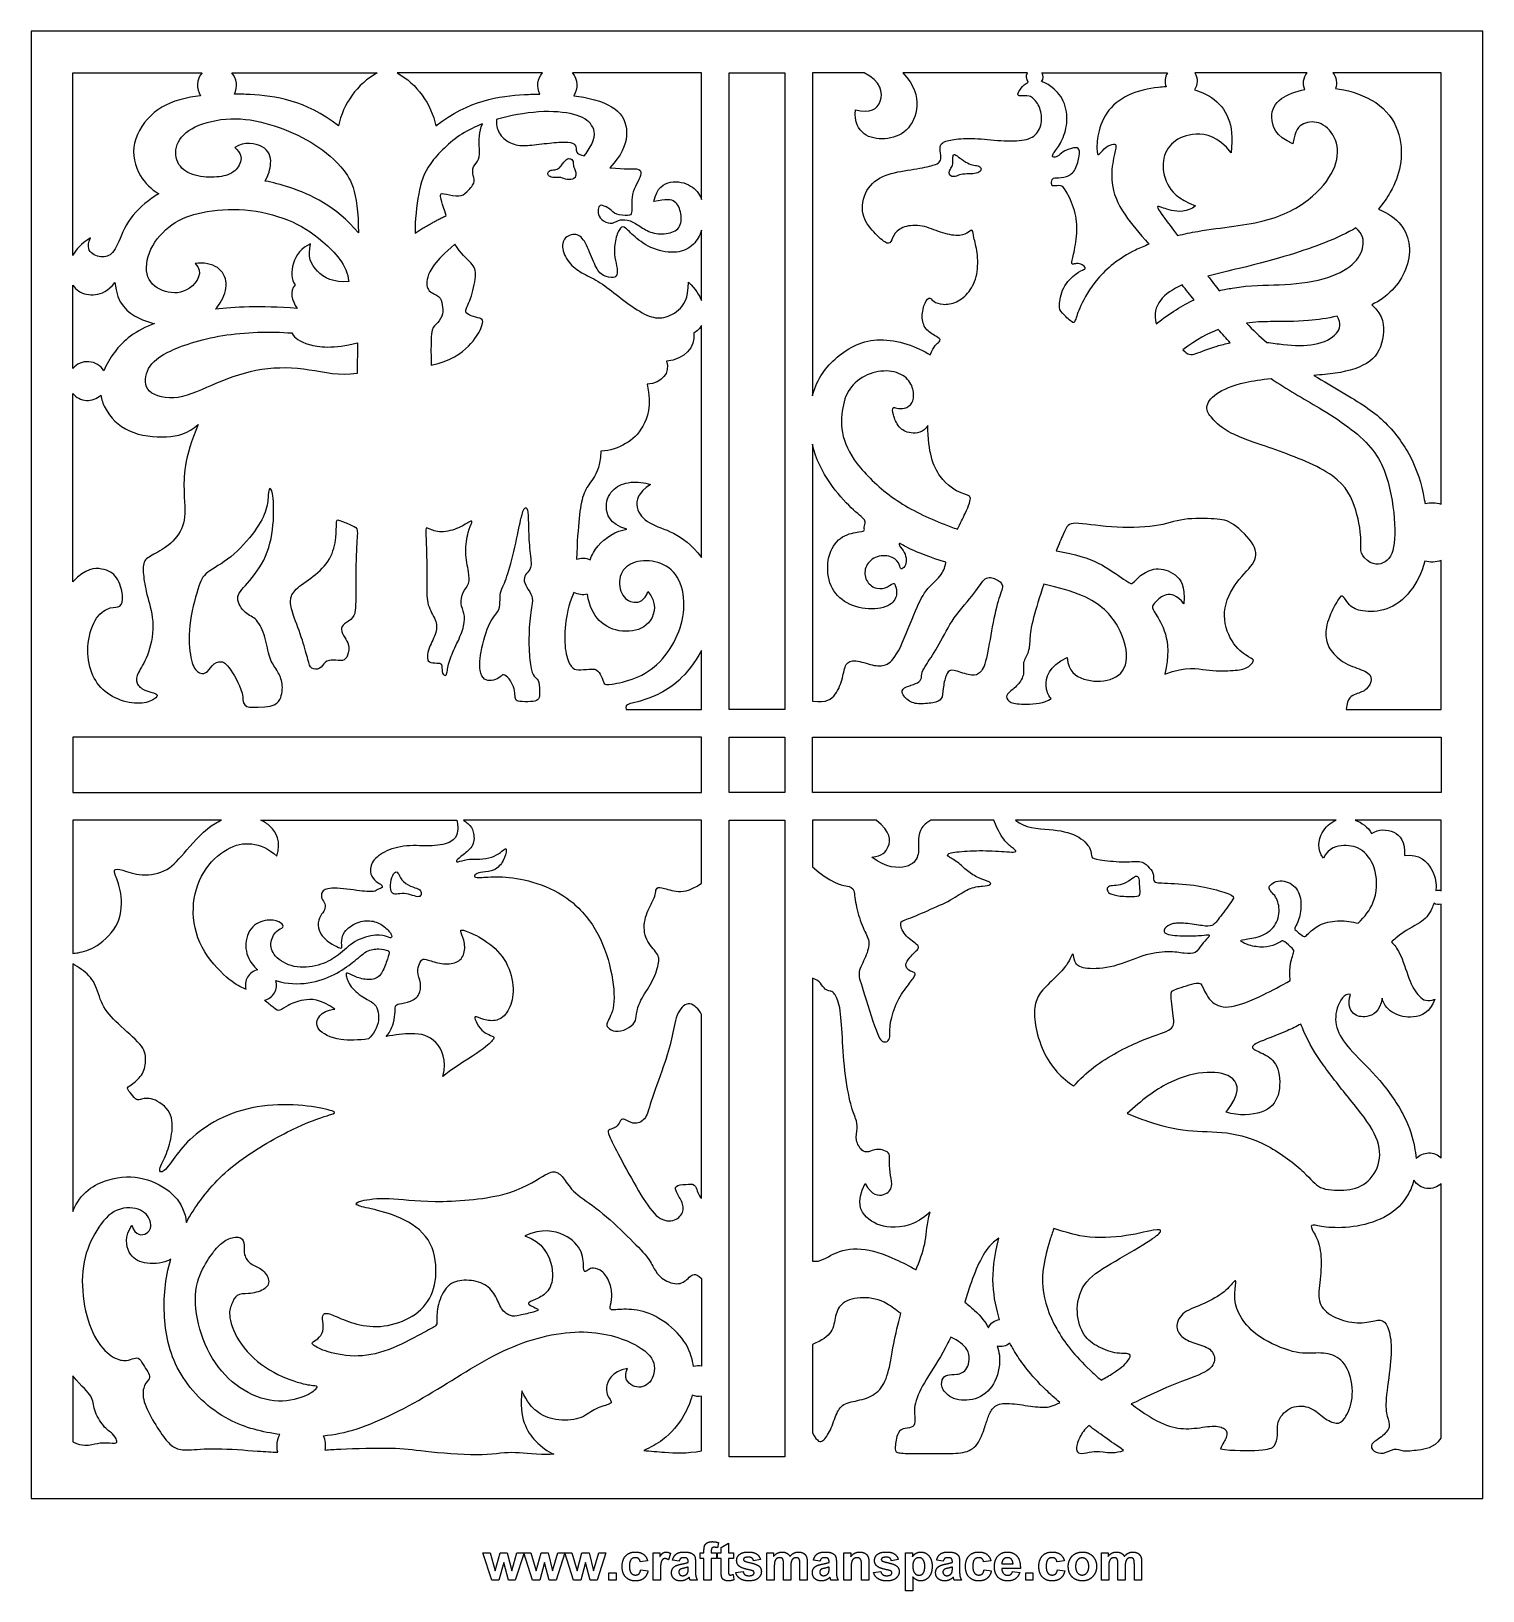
# Model space of a CAD drawing. Header units: millimetres. Extents: x -95 to 95, y -108 to 96.
import ezdxf

# ---------------------------------------------------------------- set-up
doc = ezdxf.new("R2010")
doc.units = ezdxf.units.MM
doc.header["$MEASUREMENT"] = 0
doc.layers.add('Layer 03', color=5, linetype='Continuous')

msp = doc.modelspace()

# ---------------------------------------------------------------- linework, layer by layer
at = {"layer": 'Layer 03'}
for p, q in [((-68.91, 90.81), (-49.84, 90.81)), ((-28.16, 90.81), (-47.23, 90.81)), ((-7.27, 90.81), (-24.23, 90.81)), ((-7.27, 74.2), (-7.27, 90.81)), ((-3.64, 7.27), (-3.64, 90.81)), ((-3.64, 90.81), (3.64, 90.81)), ((3.64, 90.81), (3.64, 7.27)), ((35.5, 90.81), (19.14, 90.81)), ((37.39, 90.81), (53.87, 90.81)), ((72.19, 90.81), (57.46, 90.81)), ((-22.66, 79.9), (-22.44, 80.22)), ((-7.27, 60.94), (-7.27, 70.15)), ((-89.79, 52), (-89.79, 62.95)), ((-7.27, 27.21), (-7.27, 57.65)), ((-52.41, 55.37), (-52.45, 51.37)), ((-89.79, 24.02), (-89.79, 48.72)), ((7.27, 42.06), (7.27, 8.35)), ((89.79, 7.27), (89.79, 26.81)), ((-7.27, 7.27), (-7.27, 15.02)), ((-17.19, 7.27), (-7.27, 7.27)), ((3.64, 7.27), (-3.64, 7.27)), ((77.33, 7.27), (89.79, 7.27)), ((-89.79, 3.64), (-89.79, -3.64)), ((-7.27, 3.64), (-89.79, 3.64)), ((-7.27, -3.64), (-7.27, 3.64)), ((-3.64, -3.64), (-3.64, 3.64)), ((-3.64, 3.64), (3.64, 3.64)), ((3.64, 3.64), (3.64, -3.64)), ((7.27, -3.64), (7.27, 3.64)), ((7.27, 3.64), (89.79, 3.64)), ((89.79, 3.64), (89.79, -3.64)), ((-89.79, -3.64), (-7.27, -3.64)), ((3.64, -3.64), (-3.64, -3.64)), ((89.79, -3.64), (7.27, -3.64)), ((-89.79, -7.27), (-89.79, -24.75)), ((-70.29, -7.27), (-89.79, -7.27)), ((-65.1, -7.27), (-39.38, -7.27)), ((-7.27, -7.27), (-38.5, -7.27)), ((-7.27, -15.54), (-7.27, -7.27)), ((-3.64, -90.81), (-3.64, -7.27)), ((-3.64, -7.27), (3.64, -7.27)), ((3.64, -7.27), (3.64, -90.81)), ((7.27, -7.27), (7.27, -13.37)), ((15.63, -7.27), (7.27, -7.27)), ((31.07, -7.27), (22.83, -7.27)), ((76, -7.27), (33.94, -7.27)), ((89.79, -51.6), (89.79, -18.27)), ((-89.79, -26.12), (-89.79, -58.63)), ((7.27, -27.98), (7.27, -65.12)), ((-7.27, -56.92), (-7.27, -32.77)), ((89.79, -88.38), (89.79, -54.93)), ((-7.27, -67.41), (-7.27, -78.91)), ((7.27, -76.05), (7.27, -87.65)), ((-89.79, -80.18), (-89.79, -88.86)), ((-7.27, -90.04), (-7.27, -82.85)), ((3.64, -90.81), (-3.64, -90.81)), ((-5.07, -102.06), (-5.18, -102.73)), ((-4.7, -102.71), (-3.75, -102.15)), ((-3.75, -102.15), (-3.75, -103.39)), ((-34.82, -107), (-35.97, -103.39)), ((-35.97, -103.39), (-35.03, -103.39)), ((-35.03, -103.39), (-34.35, -105.76)), ((-34.35, -105.76), (-33.71, -103.39)), ((-33.71, -103.39), (-32.78, -103.39)), ((-32.78, -103.39), (-32.19, -105.76)), ((-32.19, -105.76), (-31.5, -103.39)), ((-30.57, -103.39), (-31.72, -107)), ((-31.5, -103.39), (-30.57, -103.39)), ((-29.45, -107), (-30.6, -103.39)), ((-30.6, -103.39), (-29.66, -103.39)), ((-29.66, -103.39), (-28.98, -105.76)), ((-28.98, -105.76), (-28.34, -103.39)), ((-28.34, -103.39), (-27.41, -103.39)), ((-27.41, -103.39), (-26.82, -105.76)), ((-26.82, -105.76), (-26.13, -103.39)), ((-25.2, -103.39), (-26.35, -107)), ((-26.13, -103.39), (-25.2, -103.39)), ((-24.07, -107), (-25.23, -103.39)), ((-25.23, -103.39), (-24.29, -103.39)), ((-24.29, -103.39), (-23.61, -105.76)), ((-23.61, -105.76), (-22.97, -103.39)), ((-22.97, -103.39), (-22.04, -103.39)), ((-22.04, -103.39), (-21.45, -105.76)), ((-21.45, -105.76), (-20.76, -103.39)), ((-19.83, -103.39), (-20.98, -107)), ((-20.76, -103.39), (-19.83, -103.39)), ((-13.62, -107), (-13.62, -103.39)), ((-13.62, -103.39), (-12.73, -103.39)), ((-12.73, -103.39), (-12.73, -103.9)), ((-11.34, -103.48), (-11.63, -104.32)), ((-7.45, -103.39), (-6.96, -103.39)), ((-7.45, -104.13), (-7.45, -103.39)), ((-6.96, -104.13), (-7.45, -104.13)), ((-6.96, -103.39), (-6.96, -103.12)), ((-6.96, -107), (-6.96, -104.13)), ((-6, -103.14), (-6, -103.39)), ((-6, -103.39), (-5.32, -103.39)), ((-5.32, -104.13), (-6, -104.13)), ((-6, -104.13), (-6, -107)), ((-5.32, -103.39), (-5.32, -104.13)), ((-5.17, -104.13), (-5.17, -103.39)), ((-5.17, -103.39), (-4.7, -103.39)), ((-4.7, -104.13), (-5.17, -104.13)), ((-4.7, -103.39), (-4.7, -102.71)), ((-4.7, -105.72), (-4.7, -104.13)), ((-3.75, -103.39), (-3.1, -103.39)), ((-3.1, -104.13), (-3.75, -104.13)), ((-3.75, -104.13), (-3.75, -105.62)), ((-3.1, -103.39), (-3.1, -104.13)), ((0.45, -104.28), (-0.44, -104.44)), ((1.31, -103.39), (2.18, -103.39)), ((1.31, -107), (1.31, -103.39)), ((2.18, -103.39), (2.18, -103.88)), ((11.41, -107), (11.41, -103.39)), ((11.41, -103.39), (12.3, -103.39)), ((12.3, -103.39), (12.3, -103.92)), ((18.54, -104.28), (17.64, -104.44)), ((19.49, -103.39), (20.39, -103.39)), ((19.49, -108.39), (19.49, -103.39)), ((20.39, -103.39), (20.39, -103.92)), ((45.2, -103.39), (46.07, -103.39)), ((45.2, -107), (45.2, -103.39)), ((46.07, -103.39), (46.07, -103.88)), ((-33.24, -104.68), (-33.87, -107)), ((-32.63, -107), (-33.24, -104.68)), ((-27.87, -104.68), (-28.5, -107)), ((-27.26, -107), (-27.87, -104.68)), ((-22.5, -104.68), (-23.13, -107)), ((-21.89, -107), (-22.5, -104.68)), ((-19.43, -107), (-19.43, -106.04)), ((-19.43, -106.04), (-18.47, -106.04)), ((-18.47, -106.04), (-18.47, -107)), ((-14.36, -104.44), (-15.32, -104.59)), ((-15.26, -105.64), (-14.3, -105.77)), ((-12.67, -105.88), (-12.67, -107)), ((-10.23, -104.5), (-11.09, -104.38)), ((-9.02, -104.65), (-9.02, -104.56)), ((-9.02, -105.46), (-9.02, -105.27)), ((-8.07, -104.69), (-8.07, -105.81)), ((-3.11, -106.23), (-3.04, -106.95)), ((-2.79, -105.98), (-1.83, -105.86)), ((2.27, -105.24), (2.27, -107)), ((3.48, -107), (3.48, -105.02)), ((4.43, -105.26), (4.43, -107)), ((5.64, -107), (5.64, -104.93)), ((6.59, -104.68), (6.59, -107)), ((8.26, -104.5), (7.4, -104.38)), ((9.46, -104.65), (9.46, -104.56)), ((9.46, -105.46), (9.46, -105.27)), ((10.42, -104.69), (10.42, -105.81)), ((12.36, -105.36), (12.36, -107)), ((13.72, -107), (13.72, -105.16)), ((14.68, -104.75), (14.68, -107)), ((15.3, -105.98), (16.25, -105.86)), ((24.43, -104.5), (23.57, -104.38)), ((25.64, -104.65), (25.64, -104.56)), ((25.64, -105.46), (25.64, -105.27)), ((26.59, -104.69), (26.59, -105.81)), ((30.7, -104.44), (29.74, -104.59)), ((29.8, -105.64), (30.76, -105.77)), ((34.56, -105.46), (32.12, -105.46)), ((32.13, -104.87), (33.6, -104.87)), ((33.54, -105.86), (34.49, -105.98)), ((35.27, -107), (35.27, -106.04)), ((35.27, -106.04), (36.22, -106.04)), ((36.22, -106.04), (36.22, -107)), ((40.33, -104.44), (39.37, -104.59)), ((39.43, -105.64), (40.39, -105.77)), ((46.16, -105.24), (46.16, -107)), ((47.36, -107), (47.36, -105.02)), ((48.32, -105.26), (48.32, -107)), ((49.52, -107), (49.52, -104.93)), ((50.48, -104.68), (50.48, -107)), ((-33.87, -107), (-34.82, -107)), ((-31.72, -107), (-32.63, -107)), ((-28.5, -107), (-29.45, -107)), ((-26.35, -107), (-27.26, -107)), ((-23.13, -107), (-24.07, -107)), ((-20.98, -107), (-21.89, -107)), ((-18.47, -107), (-19.43, -107)), ((-12.67, -107), (-13.62, -107)), ((-7.82, -107), (-8.78, -107)), ((-6, -107), (-6.96, -107)), ((2.27, -107), (1.31, -107)), ((4.43, -107), (3.48, -107)), ((6.59, -107), (5.64, -107)), ((10.67, -107), (9.71, -107)), ((12.36, -107), (11.41, -107)), ((14.68, -107), (13.72, -107)), ((20.45, -108.39), (19.49, -108.39)), ((20.45, -106.57), (20.45, -108.39)), ((26.84, -107), (25.88, -107)), ((36.22, -107), (35.27, -107)), ((46.16, -107), (45.2, -107)), ((48.32, -107), (47.36, -107)), ((50.48, -107), (49.52, -107))]:
    msp.add_line(p, q, dxfattribs=at)
for points in [[(-95.25, 96.27), (-95.25, -96.27), (95.25, -96.27), (95.25, 96.27), (-95.25, 96.27)], [(-89.79, 66.85), (-89.79, 90.81), (-72.84, 90.81)], [(14.06, 90.81), (7.27, 90.81), (7.27, 48.4)], [(89.79, 34.19), (89.79, 90.81), (75.57, 90.81)], [(89.79, -16.52), (89.79, -7.27), (78.49, -7.27)]]:
    msp.add_lwpolyline(points, dxfattribs=at)
for centre, radius, start, end in [((-70.87, 89.17), 2.56, 140.0689, 212.4406), ((-70.87, 89.17), 2.56, 333.252, 39.9311), ((-44.63, 81.66), 10.53, 119.6694, 168.1028), ((36.45, 90.26), 1.09, 326.3253, 30.3697), ((55.66, 89.72), 2.1, 148.5784, 200.8094), ((-87.85, 50.36), 2.54, 32.2625, 139.9455), ((-87.85, 50.36), 2.54, 220.0545, 312.8479), ((-66.55, 8.48), 0.909, 178.3912, 267.2591), ((-65.1, -28.9), 2.04, 102.1344, 196.1062), ((-65.1, -28.9), 2.04, 283.0285, 16.6951), ((-7.7, -80.88), 2.01, 77.9152, 108.0965), ((-59.8, -89.38), 3.19, 349.6745, 24.9422)]:
    msp.add_arc(centre, radius, start, end, dxfattribs=at)
at = {"layer": 'Layer 03', "extrusion": (0, 0, -1)}
for centre, radius, start, end in [((52.44, 81.66), 10.53, 119.6694, 168.1028), ((26.2, 89.17), 2.56, 333.252, 39.9311), ((26.2, 89.17), 2.56, 140.0689, 212.4406), ((-36.45, 90.26), 1.09, 321.2879, 30.3697), ((-55.66, 89.72), 2.1, 148.5784, 213.347), ((-73.88, 89.47), 2.16, 336.567, 38.3666), ((-73.88, 89.47), 2.16, 141.6334, 199.7901), ((-88.58, 30.5), 3.89, 76.452, 108.2315), ((22.86, 24.72), 2.4, 69.382, 113.6041), ((-81.04, 28.43), 1.82, 316.5281, 2.4231), ((-88.58, 30.5), 3.89, 251.7685, 284.0317), ((22.86, 24.72), 2.4, 255.6727, 298.8744), ((-89.4, -17.4), 0.956, 245.703, 307.7431), ((-89.4, -17.4), 0.956, 71.3585, 114.297), ((-88.17, -53.26), 2.33, 43.9168, 134.391), ((-88.17, -53.26), 2.33, 225.609, 327.2871), ((-32, -74.57), 1.77, 23.5785, 84.7647), ((-32, -74.57), 1.77, 228.6974, 285.4912), ((7.7, -80.88), 2.01, 257.9152, 293.7834), ((59.8, -89.38), 3.19, 345.2681, 28.2841)]:
    msp.add_arc(centre, radius, start, end, dxfattribs=at)
at = {"layer": 'Layer 03'}
for points, degree in [([(19.14, 90.81), (20.69, 89.14), (21.42, 86.34), (19.84, 82.87), (16.75, 81.92), (13.82, 82.43), (12.79, 84.33), (12.92, 85.94)], 3), ([(12.92, 85.94), (14.85, 85.5), (16.78, 86.56), (16.32, 89.73), (14.06, 90.81)], 3), ([(-68.52, 81.01), (-67.7, 80.28), (-67.54, 79.08), (-68.76, 77.46), (-71.1, 77.01), (-74.21, 77.23), (-76.36, 78.84), (-76.39, 81.86), (-73.67, 84.13), (-68.38, 85.14), (-63.34, 84), (-58.35, 81.87), (-54.54, 78.78), (-52.31, 75.45), (-52.31, 69.79)], 3), ([(62.24, 80.3), (60.5, 82.5), (57.32, 83.09), (54.4, 81.9), (53.01, 79.4), (53.56, 76.13), (55.18, 74.31), (57.54, 73.36)], 3), ([(28.07, 78.79), (27.79, 78.88), (27.17, 79.19), (26.16, 80), (25.76, 80.19), (25.67, 79.62), (25.75, 78.79), (25.45, 78.33), (25.14, 77.76), (25.37, 77.19), (25.98, 77.13), (26.74, 77.53), (27.8, 77.54), (28.84, 77.57), (29.45, 77.92), (29.4, 78.45), (28.85, 78.65), (28.36, 78.7), (28.07, 78.79)], 3), ([(-25.52, 78.85), (-25.63, 78.69), (-25.89, 78.28), (-26.55, 78.05), (-27.2, 78.05), (-27.52, 77.62), (-27.37, 77.21), (-26.65, 77.02), (-25.67, 77.14), (-25.02, 76.71), (-23.85, 76.86), (-23.69, 77.58), (-23.91, 78.13), (-24.14, 78.67), (-24.07, 79.4), (-24.75, 79.65), (-25.23, 79.25), (-25.41, 79.02), (-25.52, 78.85)], 3), ([(-19.31, 78.33), (-17.23, 78.15), (-15.39, 78.37), (-15.13, 77.65), (-15.6, 76.55), (-16.34, 75.21), (-16.49, 73.77), (-16.37, 72.29), (-16.73, 72.01), (-18.63, 72.18), (-19.23, 72.93), (-20.39, 73.53), (-20.8, 73.32), (-20.94, 72.47), (-20.52, 71.51), (-19.2, 70.84), (-18.23, 71.5), (-17.05, 71.63), (-15.57, 70.84), (-14.11, 69.77), (-11.85, 69.54), (-9.98, 70.3), (-9.85, 72.37), (-10.61, 74.16), (-11.9, 74.26), (-13.56, 73.9)], 3), ([(-73.75, 65.79), (-72.54, 64.69), (-74.36, 61.85), (-77.76, 61.8), (-80.46, 63.66), (-79.97, 67.75), (-76.89, 71.21), (-73.12, 72.65), (-67.2, 73.15), (-61.33, 71.69), (-57.08, 69.07), (-53.77, 65.53), (-53.58, 63.43)], 3), ([(-44.87, 69.77), (-42.81, 71.11), (-40.79, 72.07)], 2), ([(-87.48, 69.14), (-88.7, 68.38), (-89.39, 67.58), (-89.79, 66.85)], 3), ([(-58.58, 68.36), (-60.96, 67.4), (-61.55, 64.31), (-60.62, 62.99)], 3), ([(-53.58, 63.43), (-55.57, 63.22), (-58.09, 64.58), (-59.02, 66.72), (-58.58, 68.36)], 3), ([(-39.64, 68.32), (-42.35, 66.01), (-43.59, 63.71), (-43.22, 61.99), (-41.56, 61.59), (-41.31, 60.36), (-41.12, 59.17), (-41.88, 57.91), (-42.78, 57.39), (-42.8, 55.58), (-42.77, 52.45)], 3), ([(-42.77, 52.45), (-40.18, 52.98), (-37.42, 55.04), (-36.03, 57.52), (-35.92, 58.49), (-36.46, 58.61), (-37.97, 59.02), (-38.43, 59.55), (-37.61, 60.81), (-36.7, 64.46), (-37.23, 65.75), (-38.88, 67.09), (-39.64, 68.32)], 3), ([(59.18, 64.13), (59.67, 63.48), (60.17, 62.83), (60.66, 62.21)], 3), ([(-60.62, 62.99), (-61.38, 62.13), (-61.09, 60.93), (-60.33, 59.9)], 3), ([(-8.97, 63.33), (-8.1, 62.45), (-7.57, 61.65), (-7.27, 60.94)], 3), ([(55.79, 62.97), (53.36, 61.88), (51.74, 60.34), (52.39, 57.86)], 3), ([(57.35, 61.01), (56.83, 61.67), (56.31, 62.32), (55.79, 62.97)], 3), ([(-60.33, 59.9), (-65.31, 60.23), (-68.61, 60.1), (-71.08, 59.79)], 3), ([(52.39, 57.86), (54.24, 59.32), (55.88, 60.32), (57.35, 61.01)], 3), ([(-7.27, 57.65), (-7.49, 57.28), (-7.82, 56.95), (-8.29, 56.64)], 3), ([(64.23, 57.97), (65.08, 57.08), (65.94, 56.24), (66.9, 55.43)], 3), ([(-52.45, 51.37), (-54.84, 50.95), (-58.67, 52.05), (-65.03, 52.25), (-71.1, 50.15), (-76.06, 47.62), (-80.46, 48.69), (-80.32, 51.79), (-78.26, 54.08), (-70.47, 56.74), (-63.87, 56.87), (-61.02, 56.67)], 3), ([(-8.29, 56.64), (-8.09, 54.79), (-9.46, 53.23), (-11.86, 52.96)], 3), ([(60.54, 57.12), (59.2, 56.63), (57.67, 55.84), (55.9, 54.44)], 3), ([(62.1, 55.36), (61.57, 55.93), (61.05, 56.52), (60.54, 57.12)], 3), ([(-11.86, 52.96), (-11.39, 51.41), (-12.43, 50.12), (-14.4, 49.93)], 3), ([(-14.4, 49.93), (-13.83, 47.07), (-14.91, 43.97), (-17.03, 42.02), (-19.28, 41.21), (-20.48, 41.16)], 3), ([(-73.32, 44.67), (-75.26, 40.24), (-75.23, 35.13), (-74.88, 31.57), (-76.82, 28.87), (-79.37, 27.52), (-80.65, 26.8), (-80.55, 24.8), (-80.08, 22.15), (-78.91, 18.45), (-79.94, 13.94), (-81.37, 12.05), (-81.58, 10.65), (-80.46, 9.7), (-78.57, 9.35), (-78.69, 8.88), (-80.15, 7.94), (-83.16, 8.14), (-86.07, 9.73), (-87.61, 12.28), (-88.04, 15.99), (-86.8, 19.66), (-84.72, 20.83), (-83.51, 20.51), (-83.07, 22.05), (-83.86, 24.81), (-85.72, 25.9), (-88.11, 25.8), (-89.79, 24.02)], 3), ([(-17.09, 30.91), (-19.38, 31.6), (-20.17, 34.15), (-18.93, 36.38), (-16.69, 37.27), (-14.74, 37.06), (-13.99, 36.78)], 3), ([(-13.99, 36.78), (-15.63, 35.75), (-16.17, 33.61), (-14.29, 31.53), (-11.01, 30.68), (-8.6, 28.93), (-7.27, 27.21)], 3), ([(-31.25, 31.05), (-31.48, 29.96), (-32.16, 26.61), (-33.25, 23.46), (-33.76, 22.64), (-33.69, 21.32), (-33.85, 20.09), (-35.25, 18.82), (-36.51, 13.92), (-36.33, 11.79), (-35.59, 11), (-34.56, 11.05), (-33.6, 11.53), (-33.37, 11.99), (-32.48, 11.37), (-31.89, 10.2), (-31.75, 9.17), (-31.73, 8.47), (-31.33, 8.3), (-29.6, 8.24), (-28.66, 8.47), (-28.51, 9.1), (-28.53, 11.09), (-29.12, 11.42), (-29.64, 12.15), (-29.95, 14.64), (-29.94, 18.62), (-29.39, 21.52), (-29.53, 22.3), (-30.49, 23.68), (-30.65, 24.55), (-30.1, 25.32), (-29.47, 25.87), (-29.95, 28.78), (-29.99, 31.84), (-30.08, 33.75), (-30.51, 33.78), (-30.77, 33.15), (-31.02, 32.14), (-31.25, 31.05)], 3), ([(-55.28, 29.81), (-55.38, 28.98), (-55.8, 26.86), (-58.23, 24.65), (-60.8, 23), (-61.37, 21.59), (-60.99, 19.92), (-59.53, 16.17), (-58.89, 13.58), (-58.58, 12.51), (-57.29, 12.47), (-56.78, 13.58), (-55.58, 13.83), (-54.31, 13.52), (-53.63, 14.26), (-53.49, 15.84), (-54.09, 16.66), (-54.72, 17.82), (-54.26, 18.48), (-52.91, 19.23), (-52.6, 20.53), (-52.68, 27.48), (-52.35, 30.84), (-52.6, 31.19), (-54.46, 31.96), (-55.1, 32.24), (-55.22, 31.85), (-55.19, 30.64), (-55.28, 29.81)], 3), ([(-43.33, 23.82), (-43.33, 25.17), (-43.36, 29.04), (-43.54, 31.21), (-43.27, 31.09), (-41.54, 30.32), (-38.97, 31.06), (-37.51, 32.1), (-37.29, 31.95), (-37.93, 30.74), (-38.4, 27.9), (-37.78, 25.09), (-37.69, 23.78), (-38.67, 22.67), (-38.99, 21.09), (-38.35, 19.9), (-38.33, 18.35), (-39.35, 15.91), (-40.49, 13.66), (-40.67, 11.77), (-41.01, 11.65), (-41.38, 12.09), (-41.29, 13.36), (-41.88, 13.36), (-43.2, 13.36), (-43.29, 14.18), (-43.15, 15.25), (-41.95, 17.49), (-42.04, 18.94), (-43.36, 20.95), (-43.33, 22.47), (-43.33, 23.82)], 3), ([(28.47, 22.49), (27.77, 21.57), (25.65, 19.3), (23.94, 15.73), (22.11, 12.97), (21.56, 12.19), (21.65, 11.13), (20.93, 10.65), (19.54, 10.26), (18.71, 9.62), (19.97, 8.14), (21.52, 7.92), (23.71, 8.2), (24.39, 8.73), (24.43, 10.46), (24.91, 12.19), (25.58, 12.6), (27.93, 11.66), (29.1, 11.77), (30.05, 13.05), (30.74, 17.62), (31.63, 21.87), (32.56, 23.68), (31.35, 24.42), (29.9, 24.82), (29.18, 23.41), (28.47, 22.49)], 3), ([(56.01, 21.14), (55.14, 22.3), (53.51, 22.6), (52.19, 21.25), (51.77, 20.81), (52.12, 20.06), (53.8, 17.54), (54.1, 14.33), (53.52, 11.9)], 3), ([(-7.27, 15.02), (-9.17, 11.52), (-13.44, 8.62), (-17.27, 8.03), (-17.27, 7.66), (-17.19, 7.27)], 3), ([(15.09, -12.11), (16.41, -11.97), (17.44, -11.05), (17.61, -8.79), (15.63, -7.27)], 3), ([(78.49, -7.27), (79.37, -7.57), (80.19, -8.15), (80.65, -9.01)], 3), ([(80.65, -9.01), (81.58, -8.42), (83.78, -8.43), (85.08, -10.08), (84.96, -11.91)], 3), ([(-45.17, -16.03), (-45.55, -15.88), (-46.55, -15.42), (-47.04, -14.21), (-47.43, -13.92), (-47.96, -14.62), (-48.18, -16.24), (-47.9, -16.99), (-47.18, -16.96), (-46, -16.83), (-44.91, -17.26), (-44.12, -17.39), (-44.01, -16.73), (-44.29, -16.3), (-44.8, -16.17), (-45.17, -16.03)], 3), ([(48.18, -15.58), (48.55, -15.42), (49.33, -14.91), (49.77, -14.53), (50.24, -14.82), (50.19, -15.93), (50.36, -17.15), (49.86, -17.3), (47.51, -17.27), (46.12, -16.91), (45.87, -16.28), (46.12, -15.86), (47.12, -15.87), (47.81, -15.74), (48.18, -15.58)], 3), ([(14.21, -54.95), (15.03, -56.52), (16.91, -56.67), (17.91, -55.28), (17.48, -54.04), (17.33, -52.01), (17.49, -50.96), (16.7, -50.58), (15.69, -50.37), (14.57, -50.86), (13.81, -50.81), (12.83, -49.29), (13.26, -47.64), (13.02, -46.45), (12.34, -45.08), (11.43, -40.19), (11.18, -34.97), (10.88, -31.17), (9.99, -29.74), (9.64, -29.7), (8.95, -29.56), (8.31, -28.61), (7.9, -28.22), (7.27, -27.98)], 3), ([(82.03, -30.63), (81.73, -32.46), (79.88, -33.3), (78.12, -32.85), (77.48, -31.48), (77.9, -30.15)], 3), ([(88.96, -30.77), (88.35, -32.53), (85.96, -33.42), (83.51, -32.78), (82.29, -31.64), (82.03, -30.63)], 3), ([(22.71, -58.69), (20.9, -60.43), (17.09, -61.06), (14.24, -59.64), (12.94, -57.49), (14.21, -54.95)], 3), ([(-72.16, -65.14), (-72.68, -65.98), (-73.89, -68.14), (-73.63, -73.32), (-71.33, -78.8), (-67.47, -82.43), (-62.67, -83.95), (-58.65, -82.72), (-57.65, -81.68), (-57.78, -81.43), (-59.43, -81.39), (-64.07, -79.71), (-68.09, -76.11), (-69.48, -72.12), (-68.96, -70.86), (-68.35, -69.34), (-66.89, -69.5), (-64.49, -68.98), (-63.78, -67.68), (-64.94, -66.03), (-66.53, -65.61), (-67.41, -64.28), (-67.24, -63.02), (-67.54, -61.85), (-69.38, -62.04), (-70.78, -63.15), (-71.64, -64.31), (-72.16, -65.14)], 3), ([(-17.01, -79.22), (-19.13, -79.59), (-20.22, -82.17), (-18.97, -83.57), (-19.16, -83.9), (-21.5, -84.47), (-23.02, -85.97), (-26.6, -86.13), (-29.02, -84.99), (-30.16, -83.62), (-30.85, -82.15)], 3), ([(-89.79, -88.86), (-88.43, -89.44), (-87.22, -89.17), (-85.88, -88.88), (-84.03, -89.09), (-83.93, -88.72), (-84.46, -87.75), (-85.76, -87), (-87.17, -84.53), (-87.05, -82.92), (-88.53, -81.64), (-89.79, -80.18)], 3), ([(48.11, -89.96), (46.36, -88.75), (44.85, -87.68), (43.55, -86.71)], 3), ([(-6.86, -102.44), (-6.77, -102.22), (-6.51, -102.08)], 2), ([(-6.51, -102.08), (-6.25, -101.94), (-5.86, -101.94)], 2), ([(-5.86, -101.94), (-5.46, -101.94), (-5.07, -102.06)], 2), ([(-17.7, -105.2), (-17.7, -104.3), (-17.23, -103.8)], 2), ([(-17.23, -103.8), (-16.76, -103.3), (-15.96, -103.3)], 2), ([(-16.53, -104.29), (-16.74, -104.54), (-16.74, -105.13)], 2), ([(-15.97, -104.04), (-16.32, -104.04), (-16.53, -104.29)], 2), ([(-15.53, -104.18), (-15.7, -104.04), (-15.97, -104.04)], 2), ([(-15.96, -103.3), (-15.31, -103.3), (-14.92, -103.58)], 2), ([(-15.32, -104.59), (-15.37, -104.32), (-15.53, -104.18)], 2), ([(-14.92, -103.58), (-14.53, -103.86), (-14.36, -104.44)], 2), ([(-12.73, -103.9), (-12.51, -103.54), (-12.34, -103.42)], 2), ([(-12.38, -104.27), (-12.51, -104.38), (-12.59, -104.67)], 2), ([(-12.06, -104.16), (-12.25, -104.16), (-12.38, -104.27)], 2), ([(-12.34, -103.42), (-12.16, -103.3), (-11.94, -103.3)], 2), ([(-11.63, -104.32), (-11.86, -104.16), (-12.06, -104.16)], 2), ([(-11.94, -103.3), (-11.63, -103.3), (-11.34, -103.48)], 2), ([(-11.09, -104.38), (-10.95, -103.83), (-10.6, -103.56)], 2), ([(-10.6, -103.56), (-10.25, -103.3), (-9.56, -103.3)], 2), ([(-10.01, -104.14), (-10.14, -104.24), (-10.23, -104.5)], 2), ([(-9.64, -104.04), (-9.88, -104.04), (-10.01, -104.14)], 2), ([(-9.15, -104.16), (-9.28, -104.04), (-9.64, -104.04)], 2), ([(-9.56, -103.3), (-8.93, -103.3), (-8.62, -103.45)], 2), ([(-9.02, -104.56), (-9.02, -104.28), (-9.15, -104.16)], 2), ([(-8.62, -103.45), (-8.32, -103.6), (-8.19, -103.83)], 2), ([(-8.19, -103.83), (-8.07, -104.07), (-8.07, -104.69)], 2), ([(-6.96, -103.12), (-6.96, -102.67), (-6.86, -102.44)], 2), ([(-5.91, -102.77), (-6, -102.87), (-6, -103.14)], 2), ([(-5.62, -102.68), (-5.82, -102.68), (-5.91, -102.77)], 2), ([(-5.18, -102.73), (-5.41, -102.68), (-5.62, -102.68)], 2), ([(-2.67, -104.41), (-2.67, -103.94), (-2.3, -103.62)], 2), ([(-2.3, -103.62), (-1.93, -103.3), (-1.15, -103.3)], 2), ([(-1.66, -104.08), (-1.77, -104.16), (-1.77, -104.28)], 2), ([(-1.77, -104.28), (-1.77, -104.38), (-1.68, -104.46)], 2), ([(-1.12, -103.98), (-1.5, -103.98), (-1.66, -104.08)], 2), ([(-1.15, -103.3), (-0.41, -103.3), (-0.05, -103.55)], 2), ([(-0.66, -104.09), (-0.82, -103.98), (-1.12, -103.98)], 2), ([(-0.44, -104.44), (-0.5, -104.21), (-0.66, -104.09)], 2), ([(-0.05, -103.55), (0.31, -103.8), (0.45, -104.28)], 2), ([(2.18, -103.88), (2.65, -103.3), (3.3, -103.3)], 2), ([(2.59, -104.16), (2.42, -104.28), (2.35, -104.5)], 2), ([(2.99, -104.04), (2.77, -104.04), (2.59, -104.16)], 2), ([(3.27, -104.11), (3.17, -104.04), (2.99, -104.04)], 2), ([(3.43, -104.34), (3.38, -104.19), (3.27, -104.11)], 2), ([(3.3, -103.3), (3.65, -103.3), (3.9, -103.44)], 2), ([(3.48, -105.02), (3.48, -104.49), (3.43, -104.34)], 2), ([(3.9, -103.44), (4.16, -103.59), (4.32, -103.88)], 2), ([(4.32, -103.88), (4.56, -103.59), (4.83, -103.44)], 2), ([(4.76, -104.16), (4.59, -104.28), (4.51, -104.52)], 2), ([(5.13, -104.04), (4.94, -104.04), (4.76, -104.16)], 2), ([(4.83, -103.44), (5.1, -103.3), (5.42, -103.3)], 2), ([(5.54, -104.24), (5.41, -104.04), (5.13, -104.04)], 2), ([(5.42, -103.3), (5.81, -103.3), (6.09, -103.46)], 2), ([(5.64, -104.93), (5.64, -104.4), (5.54, -104.24)], 2), ([(6.09, -103.46), (6.36, -103.62), (6.49, -103.93)], 2), ([(6.49, -103.93), (6.59, -104.17), (6.59, -104.68)], 2), ([(7.4, -104.38), (7.54, -103.83), (7.89, -103.56)], 2), ([(7.89, -103.56), (8.24, -103.3), (8.93, -103.3)], 2), ([(8.48, -104.14), (8.34, -104.24), (8.26, -104.5)], 2), ([(8.85, -104.04), (8.61, -104.04), (8.48, -104.14)], 2), ([(9.33, -104.16), (9.21, -104.04), (8.85, -104.04)], 2), ([(8.93, -103.3), (9.56, -103.3), (9.86, -103.45)], 2), ([(9.46, -104.56), (9.46, -104.28), (9.33, -104.16)], 2), ([(9.86, -103.45), (10.17, -103.6), (10.29, -103.83)], 2), ([(10.29, -103.83), (10.42, -104.07), (10.42, -104.69)], 2), ([(12.3, -103.92), (12.77, -103.3), (13.48, -103.3)], 2), ([(12.7, -104.17), (12.51, -104.31), (12.44, -104.53)], 2), ([(13.14, -104.04), (12.9, -104.04), (12.7, -104.17)], 2), ([(13.47, -104.13), (13.33, -104.04), (13.14, -104.04)], 2), ([(13.66, -104.4), (13.6, -104.23), (13.47, -104.13)], 2), ([(13.48, -103.3), (13.79, -103.3), (14.05, -103.41)], 2), ([(14.05, -103.41), (14.31, -103.52), (14.44, -103.7)], 2), ([(14.44, -103.7), (14.57, -103.88), (14.63, -104.1)], 2), ([(14.63, -104.1), (14.68, -104.33), (14.68, -104.75)], 2), ([(15.42, -104.41), (15.42, -103.94), (15.79, -103.62)], 2), ([(15.79, -103.62), (16.16, -103.3), (16.94, -103.3)], 2), ([(16.42, -104.08), (16.31, -104.16), (16.31, -104.28)], 2), ([(16.31, -104.28), (16.31, -104.38), (16.41, -104.46)], 2), ([(16.96, -103.98), (16.59, -103.98), (16.42, -104.08)], 2), ([(16.94, -103.3), (17.68, -103.3), (18.04, -103.55)], 2), ([(17.42, -104.09), (17.26, -103.98), (16.96, -103.98)], 2), ([(17.64, -104.44), (17.58, -104.21), (17.42, -104.09)], 2), ([(18.04, -103.55), (18.4, -103.8), (18.54, -104.28)], 2), ([(20.39, -103.92), (20.56, -103.65), (20.85, -103.47)], 2), ([(20.68, -104.31), (20.45, -104.59), (20.45, -105.13)], 2), ([(21.25, -104.04), (20.9, -104.04), (20.68, -104.31)], 2), ([(20.85, -103.47), (21.14, -103.3), (21.5, -103.3)], 2), ([(21.8, -104.32), (21.58, -104.04), (21.25, -104.04)], 2), ([(21.5, -103.3), (22.12, -103.3), (22.55, -103.79)], 2), ([(22.02, -105.18), (22.02, -104.6), (21.8, -104.32)], 2), ([(22.55, -103.79), (22.98, -104.29), (22.98, -105.17)], 2), ([(23.57, -104.38), (23.71, -103.83), (24.06, -103.56)], 2), ([(24.06, -103.56), (24.41, -103.3), (25.1, -103.3)], 2), ([(24.65, -104.14), (24.52, -104.24), (24.43, -104.5)], 2), ([(25.02, -104.04), (24.78, -104.04), (24.65, -104.14)], 2), ([(25.51, -104.16), (25.38, -104.04), (25.02, -104.04)], 2), ([(25.1, -103.3), (25.73, -103.3), (26.04, -103.45)], 2), ([(25.64, -104.56), (25.64, -104.28), (25.51, -104.16)], 2), ([(26.04, -103.45), (26.34, -103.6), (26.47, -103.83)], 2), ([(26.47, -103.83), (26.59, -104.07), (26.59, -104.69)], 2), ([(27.36, -105.2), (27.36, -104.3), (27.83, -103.8)], 2), ([(27.83, -103.8), (28.3, -103.3), (29.1, -103.3)], 2), ([(28.53, -104.29), (28.32, -104.54), (28.32, -105.13)], 2), ([(29.1, -104.04), (28.74, -104.04), (28.53, -104.29)], 2), ([(29.1, -103.3), (29.76, -103.3), (30.14, -103.58)], 2), ([(29.53, -104.18), (29.36, -104.04), (29.1, -104.04)], 2), ([(29.74, -104.59), (29.69, -104.32), (29.53, -104.18)], 2), ([(30.14, -103.58), (30.53, -103.86), (30.7, -104.44)], 2), ([(31.16, -105.22), (31.16, -104.32), (31.63, -103.81)], 2), ([(31.63, -103.81), (32.11, -103.3), (32.83, -103.3)], 2), ([(32.34, -104.26), (32.13, -104.49), (32.13, -104.87)], 2), ([(32.87, -104.04), (32.55, -104.04), (32.34, -104.26)], 2), ([(32.83, -103.3), (33.64, -103.3), (34.11, -103.83)], 2), ([(33.38, -104.25), (33.17, -104.04), (32.87, -104.04)], 2), ([(33.6, -104.87), (33.59, -104.46), (33.38, -104.25)], 2), ([(34.11, -103.83), (34.58, -104.36), (34.56, -105.46)], 2), ([(36.99, -105.2), (36.99, -104.3), (37.46, -103.8)], 2), ([(37.46, -103.8), (37.93, -103.3), (38.73, -103.3)], 2), ([(38.16, -104.29), (37.95, -104.54), (37.95, -105.13)], 2), ([(38.72, -104.04), (38.37, -104.04), (38.16, -104.29)], 2), ([(39.16, -104.18), (38.99, -104.04), (38.72, -104.04)], 2), ([(38.73, -103.3), (39.39, -103.3), (39.77, -103.58)], 2), ([(39.37, -104.59), (39.32, -104.32), (39.16, -104.18)], 2), ([(39.77, -103.58), (40.16, -103.86), (40.33, -104.44)], 2), ([(40.85, -105.14), (40.85, -104.66), (41.09, -104.22)], 2), ([(41.09, -104.22), (41.32, -103.77), (41.75, -103.53)], 2), ([(41.75, -103.53), (42.17, -103.3), (42.7, -103.3)], 2), ([(42.06, -104.36), (41.81, -104.65), (41.81, -105.19)], 2), ([(42.67, -104.07), (42.31, -104.07), (42.06, -104.36)], 2), ([(43.29, -104.36), (43.04, -104.07), (42.67, -104.07)], 2), ([(42.7, -103.3), (43.51, -103.3), (44.04, -103.83)], 2), ([(43.54, -105.19), (43.54, -104.65), (43.29, -104.36)], 2), ([(44.04, -103.83), (44.56, -104.37), (44.56, -105.18)], 2), ([(46.07, -103.88), (46.54, -103.3), (47.19, -103.3)], 2), ([(46.48, -104.16), (46.31, -104.28), (46.24, -104.5)], 2), ([(46.87, -104.04), (46.66, -104.04), (46.48, -104.16)], 2), ([(47.16, -104.11), (47.05, -104.04), (46.87, -104.04)], 2), ([(47.31, -104.34), (47.26, -104.19), (47.16, -104.11)], 2), ([(47.19, -103.3), (47.54, -103.3), (47.79, -103.44)], 2), ([(47.36, -105.02), (47.36, -104.49), (47.31, -104.34)], 2), ([(47.79, -103.44), (48.05, -103.59), (48.21, -103.88)], 2), ([(48.21, -103.88), (48.45, -103.59), (48.72, -103.44)], 2), ([(48.65, -104.16), (48.48, -104.28), (48.4, -104.52)], 2), ([(49.02, -104.04), (48.83, -104.04), (48.65, -104.16)], 2), ([(48.72, -103.44), (48.99, -103.3), (49.3, -103.3)], 2), ([(49.43, -104.24), (49.3, -104.04), (49.02, -104.04)], 2), ([(49.3, -103.3), (49.7, -103.3), (49.97, -103.46)], 2), ([(49.52, -104.93), (49.52, -104.4), (49.43, -104.24)], 2), ([(49.97, -103.46), (50.25, -103.62), (50.38, -103.93)], 2), ([(50.38, -103.93), (50.48, -104.17), (50.48, -104.68)], 2), ([(-17.23, -106.59), (-17.7, -106.09), (-17.7, -105.2)], 2), ([(-16.74, -105.13), (-16.74, -105.78), (-16.53, -106.05)], 2), ([(-16.53, -106.05), (-16.31, -106.32), (-15.95, -106.32)], 2), ([(-15.95, -106.32), (-15.68, -106.32), (-15.5, -106.17)], 2), ([(-15.5, -106.17), (-15.33, -106.02), (-15.26, -105.64)], 2), ([(-14.3, -105.77), (-14.45, -106.42), (-14.86, -106.76)], 2), ([(-12.59, -104.67), (-12.67, -104.96), (-12.67, -105.88)], 2), ([(-11.22, -106.02), (-11.22, -105.72), (-11.07, -105.48)], 2), ([(-10.9, -106.79), (-11.22, -106.49), (-11.22, -106.02)], 2), ([(-11.07, -105.48), (-10.93, -105.24), (-10.67, -105.11)], 2), ([(-10.67, -105.11), (-10.42, -104.98), (-9.93, -104.89)], 2), ([(-10.08, -105.58), (-10.26, -105.72), (-10.26, -105.92)], 2), ([(-10.26, -105.92), (-10.26, -106.12), (-10.12, -106.27)], 2), ([(-10.12, -106.27), (-9.97, -106.41), (-9.75, -106.41)], 2), ([(-9.58, -105.42), (-9.96, -105.5), (-10.08, -105.58)], 2), ([(-9.93, -104.89), (-9.28, -104.76), (-9.02, -104.65)], 2), ([(-9.75, -106.41), (-9.5, -106.41), (-9.28, -106.24)], 2), ([(-9.02, -105.27), (-9.2, -105.33), (-9.58, -105.42)], 2), ([(-9.28, -106.24), (-9.11, -106.11), (-9.06, -105.93)], 2), ([(-9.06, -105.93), (-9.02, -105.8), (-9.02, -105.46)], 2), ([(-8.07, -105.81), (-8.07, -106.29), (-8.02, -106.51)], 2), ([(-4.67, -106.4), (-4.7, -106.23), (-4.7, -105.72)], 2), ([(-4.54, -106.78), (-4.64, -106.64), (-4.67, -106.4)], 2), ([(-3.75, -105.62), (-3.75, -106.07), (-3.73, -106.15)], 2), ([(-3.73, -106.15), (-3.71, -106.22), (-3.65, -106.27)], 2), ([(-3.65, -106.27), (-3.58, -106.32), (-3.49, -106.32)], 2), ([(-3.49, -106.32), (-3.36, -106.32), (-3.11, -106.23)], 2), ([(-2.23, -106.79), (-2.66, -106.49), (-2.79, -105.98)], 2), ([(-2.24, -105.23), (-2.67, -104.94), (-2.67, -104.41)], 2), ([(-0.77, -105.7), (-1.93, -105.45), (-2.24, -105.23)], 2), ([(-1.83, -105.86), (-1.77, -106.13), (-1.59, -106.27)], 2), ([(-1.68, -104.46), (-1.55, -104.55), (-0.79, -104.73)], 2), ([(-1.59, -106.27), (-1.4, -106.41), (-1.06, -106.41)], 2), ([(-1.06, -106.41), (-0.69, -106.41), (-0.51, -106.28)], 2), ([(-0.79, -104.73), (-0.03, -104.91), (0.28, -105.16)], 2), ([(-0.45, -105.83), (-0.52, -105.76), (-0.77, -105.7)], 2), ([(-0.51, -106.28), (-0.38, -106.18), (-0.38, -106.02)], 2), ([(-0.38, -106.02), (-0.38, -105.91), (-0.45, -105.83)], 2), ([(0.57, -105.87), (0.57, -106.37), (0.16, -106.73)], 2), ([(0.28, -105.16), (0.57, -105.42), (0.57, -105.87)], 2), ([(2.35, -104.5), (2.27, -104.72), (2.27, -105.24)], 2), ([(4.51, -104.52), (4.43, -104.75), (4.43, -105.26)], 2), ([(7.27, -106.02), (7.27, -105.72), (7.41, -105.48)], 2), ([(7.59, -106.79), (7.27, -106.49), (7.27, -106.02)], 2), ([(7.41, -105.48), (7.56, -105.24), (7.81, -105.11)], 2), ([(7.81, -105.11), (8.07, -104.98), (8.56, -104.89)], 2), ([(8.41, -105.58), (8.23, -105.72), (8.23, -105.92)], 2), ([(8.23, -105.92), (8.23, -106.12), (8.37, -106.27)], 2), ([(8.37, -106.27), (8.51, -106.41), (8.74, -106.41)], 2), ([(8.91, -105.42), (8.52, -105.5), (8.41, -105.58)], 2), ([(8.56, -104.89), (9.21, -104.76), (9.46, -104.65)], 2), ([(8.74, -106.41), (8.98, -106.41), (9.21, -106.24)], 2), ([(9.46, -105.27), (9.29, -105.33), (8.91, -105.42)], 2), ([(9.21, -106.24), (9.38, -106.11), (9.43, -105.93)], 2), ([(9.43, -105.93), (9.46, -105.8), (9.46, -105.46)], 2), ([(10.42, -105.81), (10.42, -106.29), (10.47, -106.51)], 2), ([(12.44, -104.53), (12.36, -104.76), (12.36, -105.36)], 2), ([(13.72, -105.16), (13.72, -104.57), (13.66, -104.4)], 2), ([(15.86, -106.79), (15.43, -106.49), (15.3, -105.98)], 2), ([(15.85, -105.23), (15.42, -104.94), (15.42, -104.41)], 2), ([(17.32, -105.7), (16.16, -105.45), (15.85, -105.23)], 2), ([(16.25, -105.86), (16.31, -106.13), (16.5, -106.27)], 2), ([(16.41, -104.46), (16.54, -104.55), (17.3, -104.73)], 2), ([(16.5, -106.27), (16.69, -106.41), (17.02, -106.41)], 2), ([(17.02, -106.41), (17.39, -106.41), (17.58, -106.28)], 2), ([(17.3, -104.73), (18.06, -104.91), (18.36, -105.16)], 2), ([(17.64, -105.83), (17.56, -105.76), (17.32, -105.7)], 2), ([(17.58, -106.28), (17.7, -106.18), (17.7, -106.02)], 2), ([(17.7, -106.02), (17.7, -105.91), (17.64, -105.83)], 2), ([(18.66, -105.87), (18.66, -106.37), (18.25, -106.73)], 2), ([(18.36, -105.16), (18.66, -105.42), (18.66, -105.87)], 2), ([(20.45, -105.13), (20.45, -105.76), (20.69, -106.05)], 2), ([(20.69, -106.05), (20.92, -106.35), (21.26, -106.35)], 2), ([(21.26, -106.35), (21.59, -106.35), (21.81, -106.08)], 2), ([(21.81, -106.08), (22.02, -105.81), (22.02, -105.18)], 2), ([(22.98, -105.17), (22.98, -106.08), (22.55, -106.59)], 2), ([(23.44, -106.02), (23.44, -105.72), (23.59, -105.48)], 2), ([(23.76, -106.79), (23.44, -106.49), (23.44, -106.02)], 2), ([(23.59, -105.48), (23.73, -105.24), (23.99, -105.11)], 2), ([(23.99, -105.11), (24.24, -104.98), (24.73, -104.89)], 2), ([(24.58, -105.58), (24.4, -105.72), (24.4, -105.92)], 2), ([(24.4, -105.92), (24.4, -106.12), (24.54, -106.27)], 2), ([(24.54, -106.27), (24.69, -106.41), (24.91, -106.41)], 2), ([(25.08, -105.42), (24.7, -105.5), (24.58, -105.58)], 2), ([(24.73, -104.89), (25.38, -104.76), (25.64, -104.65)], 2), ([(24.91, -106.41), (25.16, -106.41), (25.38, -106.24)], 2), ([(25.64, -105.27), (25.46, -105.33), (25.08, -105.42)], 2), ([(25.38, -106.24), (25.55, -106.11), (25.6, -105.93)], 2), ([(25.6, -105.93), (25.64, -105.8), (25.64, -105.46)], 2), ([(26.59, -105.81), (26.59, -106.29), (26.64, -106.51)], 2), ([(27.83, -106.59), (27.36, -106.09), (27.36, -105.2)], 2), ([(28.32, -105.13), (28.32, -105.78), (28.54, -106.05)], 2), ([(28.54, -106.05), (28.75, -106.32), (29.11, -106.32)], 2), ([(29.11, -106.32), (29.39, -106.32), (29.56, -106.17)], 2), ([(29.56, -106.17), (29.73, -106.02), (29.8, -105.64)], 2), ([(30.76, -105.77), (30.61, -106.42), (30.2, -106.76)], 2), ([(31.52, -106.47), (31.16, -105.98), (31.16, -105.22)], 2), ([(32.12, -105.46), (32.13, -105.88), (32.35, -106.12)], 2), ([(32.35, -106.12), (32.58, -106.35), (32.92, -106.35)], 2), ([(32.92, -106.35), (33.14, -106.35), (33.3, -106.23)], 2), ([(33.3, -106.23), (33.46, -106.12), (33.54, -105.86)], 2), ([(34.49, -105.98), (34.31, -106.52), (33.91, -106.81)], 2), ([(37.46, -106.59), (36.99, -106.09), (36.99, -105.2)], 2), ([(37.95, -105.13), (37.95, -105.78), (38.17, -106.05)], 2), ([(38.17, -106.05), (38.38, -106.32), (38.74, -106.32)], 2), ([(38.74, -106.32), (39.01, -106.32), (39.19, -106.17)], 2), ([(39.19, -106.17), (39.36, -106.02), (39.43, -105.64)], 2), ([(40.39, -105.77), (40.24, -106.42), (39.83, -106.76)], 2), ([(41.09, -106.21), (40.85, -105.77), (40.85, -105.14)], 2), ([(41.77, -106.87), (41.32, -106.64), (41.09, -106.21)], 2), ([(41.81, -105.19), (41.81, -105.74), (42.06, -106.03)], 2), ([(42.06, -106.03), (42.31, -106.32), (42.67, -106.32)], 2), ([(42.67, -106.32), (43.04, -106.32), (43.29, -106.03)], 2), ([(43.29, -106.03), (43.54, -105.74), (43.54, -105.19)], 2), ([(44.56, -105.18), (44.56, -106.01), (44.03, -106.55)], 2), ([(46.24, -104.5), (46.16, -104.72), (46.16, -105.24)], 2), ([(48.4, -104.52), (48.32, -104.75), (48.32, -105.26)], 2), ([(-15.97, -107.09), (-16.76, -107.09), (-17.23, -106.59)], 2), ([(-14.86, -106.76), (-15.27, -107.09), (-15.97, -107.09)], 2), ([(-10.02, -107.09), (-10.58, -107.09), (-10.9, -106.79)], 2), ([(-9.43, -106.97), (-9.7, -107.09), (-10.02, -107.09)], 2), ([(-8.9, -106.61), (-9.15, -106.85), (-9.43, -106.97)], 2), ([(-8.87, -106.72), (-8.89, -106.64), (-8.9, -106.61)], 2), ([(-8.78, -107), (-8.81, -106.91), (-8.87, -106.72)], 2), ([(-8.02, -106.51), (-7.96, -106.74), (-7.82, -107)], 2), ([(-4.24, -107), (-4.45, -106.92), (-4.54, -106.78)], 2), ([(-3.78, -107.09), (-4.04, -107.09), (-4.24, -107)], 2), ([(-3.04, -106.95), (-3.37, -107.09), (-3.78, -107.09)], 2), ([(-1.06, -107.09), (-1.8, -107.09), (-2.23, -106.79)], 2), ([(0.16, -106.73), (-0.25, -107.09), (-1.06, -107.09)], 2), ([(8.47, -107.09), (7.91, -107.09), (7.59, -106.79)], 2), ([(9.06, -106.97), (8.78, -107.09), (8.47, -107.09)], 2), ([(9.58, -106.61), (9.34, -106.85), (9.06, -106.97)], 2), ([(9.62, -106.72), (9.59, -106.64), (9.58, -106.61)], 2), ([(9.71, -107), (9.67, -106.91), (9.62, -106.72)], 2), ([(10.47, -106.51), (10.52, -106.74), (10.67, -107)], 2), ([(17.02, -107.09), (16.29, -107.09), (15.86, -106.79)], 2), ([(18.25, -106.73), (17.83, -107.09), (17.02, -107.09)], 2), ([(20.96, -106.97), (20.72, -106.86), (20.45, -106.57)], 2), ([(21.49, -107.09), (21.19, -107.09), (20.96, -106.97)], 2), ([(22.55, -106.59), (22.11, -107.09), (21.49, -107.09)], 2), ([(24.64, -107.09), (24.09, -107.09), (23.76, -106.79)], 2), ([(25.24, -106.97), (24.96, -107.09), (24.64, -107.09)], 2), ([(25.76, -106.61), (25.51, -106.85), (25.24, -106.97)], 2), ([(25.79, -106.72), (25.77, -106.64), (25.76, -106.61)], 2), ([(25.88, -107), (25.85, -106.91), (25.79, -106.72)], 2), ([(26.64, -106.51), (26.7, -106.74), (26.84, -107)], 2), ([(29.09, -107.09), (28.3, -107.09), (27.83, -106.59)], 2), ([(30.2, -106.76), (29.79, -107.09), (29.09, -107.09)], 2), ([(32.92, -107.09), (31.97, -107.09), (31.52, -106.47)], 2), ([(33.91, -106.81), (33.51, -107.09), (32.92, -107.09)], 2), ([(38.72, -107.09), (37.93, -107.09), (37.46, -106.59)], 2), ([(39.83, -106.76), (39.42, -107.09), (38.72, -107.09)], 2), ([(42.71, -107.09), (42.21, -107.09), (41.77, -106.87)], 2), ([(44.03, -106.55), (43.5, -107.09), (42.71, -107.09)], 2)]:
    msp.add_open_spline(points, degree=degree, dxfattribs=at)
for points, knots in [([(-54.93, 83.84), (-59.27, 87.25), (-64.15, 87.88), (-67.93, 88.01), (-68.58, 88.01)], [-292.483747, -292.483747, -292.483747, -292.483747, -289.518179, -288.866158, -288.866158, -288.866158, -288.866158]), ([(-42.14, 83.84), (-37.8, 87.25), (-32.91, 87.88), (-29.13, 88.01), (-28.49, 88.01)], [17.650258, 17.650258, 17.650258, 17.650258, 20.615826, 21.267847, 21.267847, 21.267847, 21.267847]), ([(22.74, 53.79), (23.17, 55.02), (24.19, 55.58), (23.98, 56), (22.28, 56.85), (21.55, 58.26), (21.81, 60.37), (22.62, 61.56), (23.05, 60.78), (24.31, 60.3), (26.23, 60.59), (27.92, 61.94), (29.02, 64.27), (28.98, 67.37), (28.38, 69.3), (28.32, 70.35), (27.88, 69.94), (26.78, 69.32), (24.39, 69.65), (22.03, 70.81), (19.42, 70.83), (17.95, 69.79), (17.6, 68.47), (17, 68.28), (15.03, 70.08), (13.44, 72.44), (14.35, 76), (17.03, 77.67), (20.76, 78.13), (23.44, 78.72), (23.97, 79.03), (24.23, 79.64), (23.93, 80.92), (24.15, 81.66), (25.67, 82.12), (28.45, 82.28), (32.07, 81.84), (35.32, 81.84), (37.02, 82.82), (37.56, 84.97), (36.87, 86.94), (35.76, 87.94), (34.41, 87.71), (34.13, 87.86), (34.58, 88.78), (35.21, 89.38), (35.59, 89.57), (35.59, 89.57)], [360.922489, 360.922489, 360.922489, 360.922489, 362.082967, 363.243445, 364.403923, 365.564401, 366.724879, 367.885357, 369.045835, 370.206313, 371.366791, 372.527269, 373.687747, 374.848225, 376.008703, 377.169181, 378.329659, 379.490137, 380.650615, 381.811093, 382.971571, 384.132049, 385.292527, 386.453005, 387.613483, 388.773961, 389.934439, 391.094917, 392.255395, 393.415873, 394.576351, 395.736829, 396.897307, 398.057785, 399.218263, 400.378741, 401.539219, 402.699697, 403.860175, 405.020653, 406.181131, 407.341609, 408.502087, 409.662565, 410.823043, 411.983521, 411.992276, 411.992276, 411.992276, 411.992276]), ([(51.42, 68.3), (50.81, 68.07), (47.85, 66.79), (44.26, 63.72), (42.27, 59.96), (41.72, 58.05), (41.49, 57.87), (39.85, 59.45), (39.59, 59.98), (39.96, 62.7), (42.07, 64.7), (42.98, 65.03), (43.14, 65.03), (42.91, 65.57), (42.1, 65.85), (41.45, 65.66), (41.23, 65.69), (41.48, 66.66), (42.13, 69.77), (41.85, 72.75), (40.43, 75.62), (39.92, 76.11), (38.81, 75.9), (38.64, 76.03), (38.66, 76.91), (39.14, 77.08), (40.64, 77), (41.89, 78.01), (42.35, 80.05), (42.32, 81.06), (41.3, 80.94), (40.05, 80.49), (39.48, 79.73), (38.71, 79.72), (38.74, 80.09), (39.83, 81.38), (40.8, 83.78), (40.61, 86.89), (38.92, 88.94), (37.8, 89.51), (37.36, 89.65)], [-179.106367, -179.106367, -179.106367, -179.106367, -178.821106, -177.660628, -176.50015, -175.339672, -174.179194, -173.018716, -171.858238, -170.69776, -169.537282, -168.376804, -167.216326, -166.055848, -164.89537, -163.734892, -162.574414, -161.413936, -160.253458, -159.09298, -157.932502, -156.772023, -155.611545, -154.451067, -153.290589, -152.130111, -150.969633, -149.809155, -148.648677, -147.488199, -146.327721, -145.167243, -144.006765, -142.846287, -141.685809, -140.525331, -139.364853, -138.204375, -137.043897, -136.1662, -136.1662, -136.1662, -136.1662]), ([(53.7, 88.97), (53.36, 88.96), (51.77, 88.82), (48.55, 88.13), (45.61, 85.7), (44.55, 82.25), (44.62, 80.13), (44.82, 79.94), (45.79, 81.22), (46.9, 81.49), (47.23, 81.35), (46.82, 79.96), (46.27, 76.41), (47.6, 72.74), (50.18, 69.75), (51.42, 68.3)], [-209.025316, -209.025316, -209.025316, -209.025316, -208.345488, -205.848318, -203.351148, -200.853978, -198.356809, -195.859639, -193.362469, -190.865299, -188.368129, -185.870959, -183.37379, -180.87662, -179.106367, -179.106367, -179.106367, -179.106367]), ([(57.42, 88.56), (58.21, 88.34), (60.11, 87.53), (62.18, 85.03), (62.41, 82.36), (62.24, 80.3)], [177.137844, 177.137844, 177.137844, 177.137844, 178.837755, 181.334925, 183.832095, 183.832095, 183.832095, 183.832095]), ([(70.33, 81.5), (68.05, 82.45), (67.1, 85.25), (68.35, 87.5), (70.68, 88.38), (71.9, 88.61)], [158.423479, 158.423479, 158.423479, 158.423479, 161.206501, 163.989522, 166.450203, 166.450203, 166.450203, 166.450203]), ([(75.91, 88.74), (76.27, 88.7), (78.25, 88.37), (82.17, 86.89), (84.66, 82.75), (84.6, 78.45), (83.51, 75.67), (82.2, 73.67), (81.55, 72.92)], [76.475428, 76.475428, 76.475428, 76.475428, 77.09219, 79.875212, 82.658234, 85.441255, 88.224277, 89.959447, 89.959447, 89.959447, 89.959447]), ([(-73.03, 87.79), (-73.49, 87.74), (-76.04, 87.34), (-79.36, 86.02), (-82.35, 81.63), (-81.42, 77.41), (-79.51, 75.55), (-78.51, 74.93)], [6.515953, 6.515953, 6.515953, 6.515953, 7.119621, 10.085189, 13.050756, 16.016324, 18.25686, 18.25686, 18.25686, 18.25686]), ([(-24.03, 87.79), (-23.58, 87.74), (-21.03, 87.34), (-17.71, 86.02), (-16.69, 82.64), (-17.77, 79.97), (-19.31, 78.33)], [59.861064, 59.861064, 59.861064, 59.861064, 60.464732, 63.4303, 66.395868, 69.361435, 69.361435, 69.361435, 69.361435]), ([(-36.04, 84.1), (-36.96, 83.75), (-39.54, 82.51), (-43.41, 78.74), (-44.47, 75.3), (-44.88, 71.46), (-44.87, 69.77)], [33.14517, 33.14517, 33.14517, 33.14517, 34.538594, 37.159068, 39.779541, 42.400015, 42.400015, 42.400015, 42.400015]), ([(-40.79, 72.07), (-41.34, 73.68), (-41.75, 75.15), (-40.97, 74.89), (-38.93, 74.5), (-38.19, 75.03), (-36.88, 76.44), (-37.28, 77.22), (-37.37, 78.56), (-36.38, 79.36), (-36.39, 80.84), (-36.54, 82.26), (-36.25, 83.58), (-36.04, 84.1)], [23.546998, 23.546998, 23.546998, 23.546998, 24.442954, 25.338909, 26.234865, 27.130821, 28.026777, 28.922733, 29.818689, 30.714644, 31.6106, 32.506556, 33.14517, 33.14517, 33.14517, 33.14517]), ([(-34.2, 84.69), (-34.21, 84.47), (-34.2, 83.61), (-33.63, 82.29), (-31.6, 81.15), (-29.74, 81.28), (-26.79, 81.67), (-24.58, 81.76), (-23.77, 81.42), (-23.72, 80.74), (-23.73, 80.29), (-23.18, 80.05), (-22.66, 79.9)], [10.80326, 10.80326, 10.80326, 10.80326, 11.142455, 12.038411, 12.934367, 13.830323, 14.726279, 15.622234, 16.51819, 17.414146, 18.310102, 19.050505, 19.050505, 19.050505, 19.050505]), ([(-22.44, 80.22), (-21.11, 82.07), (-21.28, 83.85), (-23.16, 85.37), (-27.79, 85.97), (-31.93, 85.29), (-33.98, 84.75), (-34.2, 84.69)], [0, 0, 0, 0, 2.620473, 5.240947, 7.86142, 10.481894, 10.80326, 10.80326, 10.80326, 10.80326]), ([(55.19, 69.45), (56.05, 69.66), (59.96, 70.46), (67.65, 71.04), (73.36, 74.53), (76.32, 78.59), (76.26, 82.18), (74.08, 84.53), (71.56, 84.36), (70.59, 83.28), (70.33, 81.5)], [149.960113, 149.960113, 149.960113, 149.960113, 150.300133, 151.460611, 152.621089, 153.781567, 154.942045, 156.102523, 157.263001, 158.423479, 158.423479, 158.423479, 158.423479]), ([(-64.55, 76.61), (-64.11, 77.37), (-63.54, 79.25), (-64.38, 81.4), (-67.28, 81.8), (-68.52, 81.01)], [3.981251, 3.981251, 3.981251, 3.981251, 6.22847, 9.194038, 12.159606, 12.159606, 12.159606, 12.159606]), ([(-52.31, 69.79), (-55.23, 73.34), (-60.13, 75.53), (-63.55, 76.42), (-64.55, 76.61)], [0, 0, 0, 0, 2.756537, 3.981251, 3.981251, 3.981251, 3.981251]), ([(-13.56, 73.9), (-13.14, 75.75), (-11.37, 76.81), (-8.61, 76.23), (-7.57, 74.96), (-7.27, 74.2)], [89.159942, 89.159942, 89.159942, 89.159942, 90.482864, 91.805787, 92.965259, 92.965259, 92.965259, 92.965259]), ([(-78.51, 74.93), (-78.82, 74.75), (-80.44, 73.71), (-82.8, 71.42), (-84.1, 67.51), (-85.34, 66.45), (-87.36, 66.81), (-87.99, 67.94), (-87.48, 69.14)], [18.25686, 18.25686, 18.25686, 18.25686, 18.876694, 21.633232, 24.389769, 27.146306, 29.902844, 32.659381, 32.659381, 32.659381, 32.659381]), ([(57.54, 73.36), (56.51, 72.45), (54.01, 72.68), (52.49, 73.47), (52.45, 73.08), (53.67, 71.5), (55.19, 69.45)], [141.039042, 141.039042, 141.039042, 141.039042, 143.269911, 145.500781, 147.731651, 149.960113, 149.960113, 149.960113, 149.960113]), ([(81.55, 72.92), (84.2, 71.88), (86.7, 68.05), (84.28, 62.62), (81.67, 60.86), (80.69, 60.38)], [10.878726, 10.878726, 10.878726, 10.878726, 13.734743, 16.840998, 18.523768, 18.523768, 18.523768, 18.523768]), ([(-7.27, 70.15), (-7.52, 69.43), (-8.37, 67.97), (-10.41, 67.04), (-13.67, 67.51), (-16.26, 69.36), (-17.32, 70.64), (-17.91, 70.67), (-18.62, 69.1), (-18.8, 66.88), (-18.37, 65.47), (-18.24, 64.13), (-19.03, 63.82), (-20.58, 64.24), (-21.42, 65.84), (-22.49, 68.76), (-23.66, 69.86), (-25.57, 69.22), (-25.6, 67.19), (-24.15, 65.15), (-22.3, 64.23), (-20.02, 63.01), (-17.56, 60.92), (-14.59, 58.89), (-12.55, 58.43), (-10.19, 59.41), (-9.02, 61.17), (-8.97, 63.33)], [262.606611, 262.606611, 262.606611, 262.606611, 263.626753, 264.949675, 266.272597, 267.595519, 268.918441, 270.241364, 271.564286, 272.887208, 274.21013, 275.533053, 276.855975, 278.178897, 279.501819, 280.824741, 282.147664, 283.470586, 284.793508, 286.11643, 287.439352, 288.762275, 290.085197, 291.408119, 292.731041, 294.053964, 295.376886, 295.376886, 295.376886, 295.376886]), ([(78.6, 70.47), (77.5, 69.8), (74.08, 68.19), (67.61, 66.08), (60.55, 64.51), (59.18, 64.13)], [43.635088, 43.635088, 43.635088, 43.635088, 45.427149, 48.21017, 48.914659, 48.914659, 48.914659, 48.914659]), ([(60.66, 62.21), (61.27, 62.36), (64.47, 62.98), (68.36, 62.86), (74.7, 63.53), (78.56, 65.6), (79.75, 67.94), (79.54, 69.62), (78.6, 70.47)], [31.811024, 31.811024, 31.811024, 31.811024, 32.31415, 34.631506, 36.948862, 39.266217, 41.583573, 43.635088, 43.635088, 43.635088, 43.635088]), ([(-71.08, 59.79), (-70.84, 60.05), (-70, 61.15), (-69.34, 63.27), (-70.48, 65.51), (-72.58, 65.94), (-73.75, 65.79)], [49.436847, 49.436847, 49.436847, 49.436847, 50.161111, 52.3038, 54.44649, 56.589179, 56.589179, 56.589179, 56.589179]), ([(-89.79, 62.95), (-89.59, 62.63), (-88.87, 61.87), (-86.81, 61.44), (-85.18, 62.16), (-84.26, 63.31)], [11.54649, 11.54649, 11.54649, 11.54649, 12.452894, 14.053637, 15.654381, 15.654381, 15.654381, 15.654381]), ([(-84.26, 63.31), (-84.03, 60.44), (-81.87, 58.82), (-79.75, 58.06), (-79.05, 57.89)], [15.654381, 15.654381, 15.654381, 15.654381, 17.797071, 18.84872, 18.84872, 18.84872, 18.84872]), ([(80.69, 60.38), (82.27, 58.97), (82.42, 55.81), (80.95, 52.66), (77, 51.43), (74.06, 51.17), (73.08, 51.1)], [18.523768, 18.523768, 18.523768, 18.523768, 20.691, 23.353125, 26.01525, 27.278519, 27.278519, 27.278519, 27.278519]), ([(-79.05, 57.89), (-80.24, 57.46), (-83.14, 56.02), (-85.07, 53.3), (-85.7, 51.72)], [18.84872, 18.84872, 18.84872, 18.84872, 20.81994, 24.321208, 24.321208, 24.321208, 24.321208]), ([(76.13, 58.87), (74.85, 58.58), (71.68, 58.12), (67.81, 58.19), (65.34, 58.11), (64.23, 57.97)], [13.611462, 13.611462, 13.611462, 13.611462, 15.665444, 18.771699, 20.892891, 20.892891, 20.892891, 20.892891]), ([(66.9, 55.43), (67.63, 55.34), (69.87, 55.03), (73.34, 54.9), (76.28, 56.33), (76.71, 57.88), (76.13, 58.87)], [7.064046, 7.064046, 7.064046, 7.064046, 8.028247, 10.035309, 12.042371, 13.611462, 13.611462, 13.611462, 13.611462]), ([(-61.02, 56.67), (-61.01, 56.65), (-60.69, 56.01), (-59.43, 55.06), (-55.6, 54.55), (-52.41, 55.37)], [38.576474, 38.576474, 38.576474, 38.576474, 38.67295, 41.053758, 43.434565, 43.434565, 43.434565, 43.434565]), ([(7.27, 48.4), (7.29, 48.49), (7.85, 50.59), (10.14, 53.75), (15.77, 56.75), (21.07, 54.86), (22.74, 53.79)], [355.746193, 355.746193, 355.746193, 355.746193, 355.817686, 357.519287, 359.220888, 360.922489, 360.922489, 360.922489, 360.922489]), ([(55.9, 54.44), (56.53, 53.78), (57.33, 53.75), (59.6, 54.79), (61.49, 55.25), (62.1, 55.36)], [18.921491, 18.921491, 18.921491, 18.921491, 20.928553, 22.935614, 23.825001, 23.825001, 23.825001, 23.825001]), ([(22.43, 44.54), (21.87, 43.54), (19.97, 43.38), (18.56, 44.19), (17.77, 46.06), (17.78, 47.07), (18.24, 46.77), (19.38, 46.66), (20.46, 47.36), (20.67, 48.81), (20.03, 50.71), (17.79, 51.85), (14.77, 51.58), (12.11, 49.74), (11.12, 47.06), (10.92, 43.1), (13.11, 39.08), (18.14, 34.42), (23.01, 32.13), (25.73, 31.12), (26.32, 30.92)], [28.579292, 28.579292, 28.579292, 28.579292, 30.383738, 32.188183, 33.992628, 35.797073, 37.601518, 39.405964, 41.210409, 43.014854, 44.819299, 46.623745, 48.42819, 50.232635, 52.03708, 53.841525, 55.645971, 57.450416, 59.254861, 59.741554, 59.741554, 59.741554, 59.741554]), ([(79.23, 28.5), (79.31, 30.43), (78.7, 33.64), (76.69, 38.11), (67.52, 41.6), (61.71, 43.44), (59.54, 45.59), (58.71, 46.83), (59.87, 48.73), (63.19, 50.12), (66.23, 50.57), (67.46, 50.7)], [-34.343366, -34.343366, -34.343366, -34.343366, -31.945501, -29.283375, -26.62125, -23.959125, -21.297, -18.634875, -15.97275, -13.310625, -11.666879, -11.666879, -11.666879, -11.666879]), ([(67.46, 50.7), (69.49, 49.3), (74.51, 46.51), (81.43, 41.88), (83.45, 35.53), (83.94, 29.03), (82.89, 26.33), (80.76, 26.08), (79.72, 27.17)], [-14.428519, -14.428519, -14.428519, -14.428519, -12.485849, -9.988679, -7.491509, -4.994339, -2.497169, -0.36601, -0.36601, -0.36601, -0.36601]), ([(73.08, 51.1), (74.36, 50.32), (78.48, 47.92), (82.38, 45.48), (86.08, 40.43), (87.23, 36.84), (87.64, 34.47), (87.67, 34.28)], [27.278519, 27.278519, 27.278519, 27.278519, 28.245127, 30.475997, 32.706867, 34.937737, 35.126125, 35.126125, 35.126125, 35.126125]), ([(-86.12, 48.5), (-86.02, 47.92), (-85.35, 46.05), (-82.73, 43.33), (-77.2, 42.82), (-74.71, 43.44), (-73.32, 44.67)], [84.612387, 84.612387, 84.612387, 84.612387, 86.195489, 90.060822, 93.926155, 97.791488, 97.791488, 97.791488, 97.791488]), ([(26.32, 30.92), (26.67, 31.65), (27.69, 33.68), (28.31, 35.45), (27.15, 35.34), (23.84, 37.26), (22.43, 41), (22.43, 44.54)], [20.921086, 20.921086, 20.921086, 20.921086, 21.854753, 23.535888, 25.217023, 26.898158, 28.579292, 28.579292, 28.579292, 28.579292]), ([(-20.48, 41.16), (-20.63, 38.7), (-21.8, 37.22), (-22.89, 35.56), (-23.35, 32.82), (-23.6, 29.32), (-23.7, 26.97)], [270.108785, 270.108785, 270.108785, 270.108785, 272.219792, 274.330799, 276.441805, 278.447037, 278.447037, 278.447037, 278.447037]), ([(24.8, 26.58), (22.72, 27.2), (19.43, 28.54), (18.66, 29.2), (18.56, 28.86), (19.43, 27.86), (19.63, 26.92), (19.5, 25.96), (18.8, 25.57), (18.82, 26.17), (17.99, 27.39), (15.65, 27.58), (14.1, 26.15), (14.1, 24.33), (15.31, 23.07), (16.9, 23.1), (17.92, 23.93), (18.12, 23.76), (18.5, 22.31), (17.6, 20.69), (14.19, 20.22), (10.92, 21.44), (9.13, 24.08), (9.27, 27.9), (11.1, 30.22), (13.74, 30.62), (14.19, 30.68), (13.97, 31.34), (14.52, 32.02), (12.53, 33.42), (9.5, 36.74), (7.73, 40.04), (7.27, 42.06)], [200.587185, 200.587185, 200.587185, 200.587185, 202.146643, 203.848244, 205.549845, 207.251446, 208.953048, 210.654649, 212.35625, 214.057851, 215.759452, 217.461054, 219.162655, 220.864256, 222.565857, 224.267458, 225.969059, 227.670661, 229.372262, 231.073863, 232.775464, 234.477065, 236.178666, 237.880268, 239.581869, 241.28347, 242.985071, 244.686672, 246.388273, 248.089875, 249.791476, 251.470969, 251.470969, 251.470969, 251.470969]), ([(-66.6, 7.58), (-63.22, 7.41), (-62.26, 8.87), (-62.24, 10.97), (-62.98, 12.45), (-64.05, 13.87), (-64.46, 16.81), (-65.65, 19.33), (-67.13, 19.69), (-68.67, 21.96), (-67.09, 23.5), (-64.13, 27.15), (-63.29, 32.21), (-63.54, 36.21), (-64.03, 36.36), (-64.13, 35.67), (-64.23, 33.6), (-65.61, 30.81), (-69.05, 26.94), (-72.54, 25.24), (-73.26, 23.68), (-74.74, 18.11), (-74.36, 13.58), (-73.52, 12.01), (-72.21, 11.87), (-71.59, 13.07), (-70.3, 13.85), (-69.1, 12.77), (-67.43, 9.62), (-67.46, 8.51)], [-42.126501, -42.126501, -42.126501, -42.126501, -40.644528, -39.081277, -37.518026, -35.954775, -34.391524, -32.828272, -31.265021, -29.70177, -28.138519, -26.575268, -25.012017, -23.448766, -21.885515, -20.322264, -18.759013, -17.195762, -15.632511, -14.06926, -12.506009, -10.942757, -9.379506, -7.816255, -6.253004, -4.689753, -3.126502, -1.563251, -0.147354, -0.147354, -0.147354, -0.147354]), ([(-21.9, 26.92), (-21.66, 27.55), (-20.68, 29.34), (-18.51, 30.72), (-17.09, 30.91)], [279.465863, 279.465863, 279.465863, 279.465863, 280.603746, 282.829406, 282.829406, 282.829406, 282.829406]), ([(53.52, 11.9), (56.46, 12.96), (58.99, 12.27), (62.4, 12.34), (64.31, 12.55), (65.43, 13.75), (64.77, 13.96), (62.49, 15.45), (60.79, 19.55), (62.45, 23.77), (65.47, 26.41), (65.73, 28.7), (62.27, 32.04), (60.5, 32.27), (55.79, 32.45), (52.71, 31.14), (46.32, 31.06), (41.07, 31.99), (40.59, 31.28), (39.61, 28.94), (39.27, 28.09)], [55.1809, 55.1809, 55.1809, 55.1809, 56.887214, 58.593527, 60.299841, 62.006154, 63.712468, 65.418781, 67.125095, 68.831408, 70.537722, 72.244035, 73.950349, 75.656662, 77.362976, 79.069289, 80.775603, 82.481916, 84.18823, 84.985942, 84.985942, 84.985942, 84.985942]), ([(-24.02, 22.62), (-24.78, 20.83), (-25.27, 18.23), (-25.25, 14.62), (-24.36, 12.65), (-23.58, 12.4), (-21.93, 12.57), (-21.07, 12.61), (-20.37, 11.68), (-20.12, 10.49), (-19.53, 10.47), (-15.88, 11.16), (-12.62, 13.25), (-10.22, 16.96), (-9.31, 20.91), (-10.12, 25), (-12.94, 26.84), (-16.16, 26.87), (-18.23, 25.23), (-17.99, 22.2), (-16.22, 20.99), (-14.69, 21.55), (-14.32, 22.76)], [33.154388, 33.154388, 33.154388, 33.154388, 34.522312, 36.029885, 37.537457, 39.04503, 40.552603, 42.060176, 43.567749, 45.075322, 46.582895, 48.090468, 49.598041, 51.105614, 52.613186, 54.120759, 55.628332, 57.135905, 58.643478, 60.151051, 61.658624, 63.166197, 63.166197, 63.166197, 63.166197]), ([(39.27, 28.09), (39.59, 28.03), (42.42, 27.48), (45.32, 26.43), (48.92, 23.72), (49.3, 23.74), (50.11, 24.79), (52.32, 26.06), (55.01, 25.2), (56.22, 23.49), (56.01, 21.14)], [84.985942, 84.985942, 84.985942, 84.985942, 85.209026, 87.013471, 88.817916, 90.622362, 92.426807, 94.231252, 96.035697, 97.840143, 97.840143, 97.840143, 97.840143]), ([(87.64, 26.73), (87.23, 25.15), (85.66, 22.22), (82.69, 20.11), (79.19, 20.04), (77.66, 20.85), (76.9, 22.36), (76.41, 22.06), (74.75, 18.91), (74.52, 16.58), (75.26, 14.76), (77.46, 12.99), (80.06, 12.35), (80.89, 11.29), (80.06, 9.75), (78.64, 9.34), (77.44, 8.81), (77.33, 7.27)], [38.987811, 38.987811, 38.987811, 38.987811, 40.776797, 43.007667, 45.238537, 47.469407, 49.700277, 51.931146, 54.162016, 56.392886, 58.623756, 60.854625, 63.085495, 65.316365, 67.547235, 69.778105, 72.008974, 72.008974, 72.008974, 72.008974]), ([(7.27, 8.35), (9.17, 8.1), (10.45, 9.13), (11.3, 11.47), (11.55, 13.38), (12.75, 13.88), (15.28, 12.96), (16.89, 12.92), (18.43, 14.16), (20.77, 20.24), (22.04, 23), (24.28, 24.8), (24.63, 25.85), (24.79, 26.56), (24.8, 26.58)], [182.052379, 182.052379, 182.052379, 182.052379, 183.733514, 185.414649, 187.095784, 188.776919, 190.458054, 192.139189, 193.820323, 195.501458, 197.182593, 198.863728, 200.544863, 200.587185, 200.587185, 200.587185, 200.587185]), ([(-14.32, 22.76), (-13.13, 21.35), (-13.59, 18.47), (-16.67, 17.16), (-20.39, 18.05), (-21.82, 20.36), (-22.2, 21.99), (-22.26, 22.4)], [22.539598, 22.539598, 22.539598, 22.539598, 24.765258, 26.990918, 29.216579, 31.442239, 32.159071, 32.159071, 32.159071, 32.159071]), ([(37.64, 23.69), (37.08, 22.03), (35.99, 18.48), (35.8, 16.56), (35.75, 14.8), (34.76, 13.43), (35.17, 12.11), (34.46, 10.58), (33.05, 9.52), (32.58, 8.98), (33.13, 8.07), (35.03, 7.89), (37.75, 8.05), (38.59, 8.71)], [15.235449, 15.235449, 15.235449, 15.235449, 16.609958, 18.316272, 20.022585, 21.728899, 23.435212, 25.141526, 26.847839, 28.554153, 30.260466, 31.96678, 33.673093, 33.673093, 33.673093, 33.673093]), ([(40.69, 14.09), (40.91, 12.23), (42.7, 10.96), (46.59, 10.8), (49.08, 13.05), (47.83, 18.31), (44.25, 22), (39.52, 23.27), (37.64, 23.69)], [5.705878, 5.705878, 5.705878, 5.705878, 7.407479, 9.109081, 10.810682, 12.512283, 14.213884, 15.235449, 15.235449, 15.235449, 15.235449]), ([(38.59, 8.71), (38.16, 9.2), (37.66, 10.74), (38.25, 12.92), (40.69, 14.09)], [1.447853, 1.447853, 1.447853, 1.447853, 2.852939, 5.705878, 5.705878, 5.705878, 5.705878]), ([(-89.79, -24.75), (-89.58, -24.73), (-88.67, -24.6), (-86.78, -24.13), (-83.31, -20.9), (-83.35, -16.54), (-84.33, -14.29), (-84.41, -13.7), (-83.55, -13.62), (-80.83, -14.75), (-77.2, -14.02), (-75.15, -11.48), (-72.23, -8.23), (-70.56, -7.39), (-70.29, -7.27)], [14.017574, 14.017574, 14.017574, 14.017574, 14.802895, 17.057525, 19.312155, 21.566785, 23.821415, 26.076045, 28.330675, 30.585305, 32.839935, 35.094565, 37.349195, 37.788516, 37.788516, 37.788516, 37.788516]), ([(-39.38, -7.27), (-39.35, -7.44), (-39.26, -7.95), (-39.25, -8.99), (-39.86, -10.18), (-42.49, -10.78), (-46.04, -10.43), (-49.13, -11.35), (-50.73, -12.82), (-50.84, -14.44), (-49.98, -15.39), (-49.13, -15.76), (-49.17, -16.22), (-49.87, -16.3), (-50.08, -16.7), (-51.72, -16.61), (-55.93, -15.99), (-57.26, -16.56), (-57.16, -17.65), (-56.65, -18.16), (-56.65, -19.07), (-57.33, -19.73), (-57.73, -21.05), (-57.29, -22.37), (-56.13, -23.36), (-54.73, -24.09), (-54.41, -24.06), (-54.56, -23.58), (-54.43, -21.89), (-52.44, -20.54), (-50.58, -20.34), (-48.91, -21.08), (-47.85, -22.31), (-47.95, -22.76), (-48.28, -22.67), (-49.79, -22.1), (-52.94, -23.01), (-54.86, -25.06), (-57.05, -26.27), (-60.45, -26.87), (-63.3, -25.4), (-64.12, -23.44), (-63.06, -21.61), (-62.01, -21.38), (-62.32, -20.75), (-63.79, -20.16), (-66.48, -20.89), (-67.4, -23.84), (-66.67, -25.75), (-65.72, -26.73), (-65.53, -26.91)], [42.299186, 42.299186, 42.299186, 42.299186, 42.935182, 43.949663, 44.964144, 45.978625, 46.993105, 48.007586, 49.022067, 50.036548, 51.051028, 52.065509, 53.07999, 54.094471, 55.108952, 56.123432, 57.137913, 58.152394, 59.166875, 60.181356, 61.195836, 62.210317, 63.224798, 64.239279, 65.25376, 66.26824, 67.282721, 68.297202, 69.311683, 70.326163, 71.340644, 72.355125, 73.369606, 74.384087, 75.398567, 76.413048, 77.427529, 78.44201, 79.456491, 80.470971, 81.485452, 82.499933, 83.514414, 84.528895, 85.543375, 86.557856, 87.572337, 88.586818, 89.601298, 89.830485, 89.830485, 89.830485, 89.830485]), ([(-63.03, -12), (-62.43, -10.02), (-63.32, -8.36), (-64.66, -7.48), (-65.1, -7.27)], [105.443032, 105.443032, 105.443032, 105.443032, 107.697662, 108.684929, 108.684929, 108.684929, 108.684929]), ([(-38.5, -7.27), (-38.3, -7.41), (-37.63, -7.92), (-37.16, -8.64), (-37.02, -10.65), (-38.71, -11.91), (-39.55, -12.59), (-39.44, -12.83), (-37.98, -12.35), (-36.88, -12.38), (-35.1, -12.33), (-33.81, -11.66), (-33.1, -11), (-32.79, -10.93), (-33.17, -12.61), (-34.42, -14.01), (-36.11, -14.03), (-36.98, -14.34), (-37.2, -14.76), (-36.41, -14.81), (-33.59, -14.59), (-29.6, -15.15), (-24.79, -17.13), (-20.9, -21.38), (-18.95, -27.01), (-18.53, -31.99), (-19.87, -34.03), (-19.65, -34.43), (-18.66, -35.16), (-17.07, -34.74), (-15.89, -33.79), (-15.86, -32.84), (-15.45, -30.95), (-13.72, -28.65), (-12.8, -25.94), (-12.87, -24.8), (-14.75, -23.12), (-14.95, -20.29), (-13.63, -17.78), (-13.31, -17.05), (-13.29, -16.2), (-12.74, -15.97), (-10.71, -16.73), (-8.97, -16.66), (-7.27, -15.54)], [108.492934, 108.492934, 108.492934, 108.492934, 108.930397, 109.944878, 110.959359, 111.97384, 112.988321, 114.002801, 115.017282, 116.031763, 117.046244, 118.060725, 119.075205, 120.089686, 121.104167, 122.118648, 123.133129, 124.147609, 125.16209, 126.176571, 127.191052, 128.205533, 129.220013, 130.234494, 131.248975, 132.263456, 133.277937, 134.292417, 135.306898, 136.321379, 137.33586, 138.35034, 139.364821, 140.379302, 141.393783, 142.408264, 143.422744, 144.437225, 145.451706, 146.466187, 147.480668, 148.495148, 149.509629, 150.52411, 150.52411, 150.52411, 150.52411]), ([(7.27, -13.37), (9.84, -15.6), (12.11, -15.91), (12.77, -16.18), (12.93, -18.57), (13.91, -21.58), (14.92, -23.1), (14.34, -25.21), (13.12, -27.32), (13.67, -28.61), (15.86, -35.92), (16.64, -36.48), (17.29, -36.27), (17.5, -35.56), (17.36, -34.07), (18.3, -30.88), (20.01, -28.68), (20.83, -27.58), (20.78, -27.22), (19.89, -27.06), (19.33, -26.31), (19.97, -25.25), (21.35, -24.08), (21.19, -23.66), (19.24, -22.37), (18.61, -20.52), (19.48, -20.4), (22.83, -18.95), (25.92, -17.58), (27.71, -16.1), (29.79, -15.9), (30.74, -15.75), (30.71, -15.39), (29.11, -14.9), (27.53, -13.99), (26.42, -12.71), (24.78, -11.94), (25.08, -11.54), (27.86, -11.24), (31.36, -11.26), (34.41, -11.59), (33.73, -11.01), (32.56, -10.19), (31.67, -8.74), (31.07, -7.27)], [70.45821, 70.45821, 70.45821, 70.45821, 71.57014, 72.68207, 73.793999, 74.905929, 76.017859, 77.129789, 78.241718, 79.353648, 80.465578, 81.577508, 82.689438, 83.801367, 84.913297, 86.025227, 87.137157, 88.249087, 89.361016, 90.472946, 91.584876, 92.696806, 93.808736, 94.920665, 96.032595, 97.144525, 98.256455, 99.368384, 100.480314, 101.592244, 102.704174, 103.816104, 104.928033, 106.039963, 107.151893, 108.263823, 109.375753, 110.487682, 111.599612, 112.711542, 113.823472, 114.935402, 116.047331, 117.159261, 117.159261, 117.159261, 117.159261]), ([(22.83, -7.27), (22.02, -7.75), (21.27, -8.56), (21.16, -10.13), (21.3, -11.97), (20.12, -13.65), (16.94, -13.56), (15.09, -12.11)], [121.688776, 121.688776, 121.688776, 121.688776, 123.123482, 124.558189, 125.992895, 127.427601, 128.862307, 128.862307, 128.862307, 128.862307]), ([(33.94, -7.27), (35.13, -8.32), (38.6, -8.38), (42.16, -9.09), (44.07, -11.15), (43.72, -12.23), (44.6, -12.4), (48.08, -12.87), (50.42, -12.51), (51.28, -13.27), (52.12, -14.17), (51.98, -15.38), (52.44, -15.5), (57.03, -15.63), (60.48, -16.43), (62.75, -17.18), (62.47, -17.7), (60.45, -20.42), (59.76, -21.22), (58.66, -21.17), (56.12, -20.73), (54.38, -20.77), (53.36, -21.48), (53.3, -22.3), (56.27, -22.5), (58.58, -22.4), (59.44, -22.22), (59.35, -22.6), (58.23, -23.62), (57.65, -24.83), (56.15, -24.8), (54.11, -24.39), (50.72, -24.85), (46.81, -26.67), (42.97, -26.88), (41.63, -26.12), (41.54, -24.81), (41.35, -24.78), (40.94, -25.97), (39.48, -27.63), (37.29, -29.62), (36.45, -31.17), (36.29, -33.54), (37.29, -37.34), (39.06, -40.14), (40.47, -41.41), (41.55, -42.14), (41.55, -42.15)], [471.536981, 471.536981, 471.536981, 471.536981, 472.891674, 474.246367, 475.60106, 476.955753, 478.310446, 479.665139, 481.019832, 482.374525, 483.729218, 485.083911, 486.438604, 487.793297, 489.147991, 490.502684, 491.857377, 493.21207, 494.566763, 495.921456, 497.276149, 498.630842, 499.985535, 501.340228, 502.694921, 504.049614, 505.404307, 506.759, 508.113694, 509.468387, 510.82308, 512.177773, 513.532466, 514.887159, 516.241852, 517.596545, 518.951238, 520.305931, 521.660624, 523.015317, 524.37001, 525.724703, 527.079397, 528.43409, 529.788783, 531.143476, 531.146013, 531.146013, 531.146013, 531.146013]), ([(74.33, -12.24), (73.48, -11.09), (73.72, -9.05), (75.21, -7.58), (76, -7.27)], [444.723317, 444.723317, 444.723317, 444.723317, 446.867181, 448.404396, 448.404396, 448.404396, 448.404396]), ([(-67.06, -29.46), (-67.17, -29.42), (-67.88, -29.12), (-69.25, -28.39), (-73.31, -24.15), (-74.39, -18.7), (-72.95, -13.83), (-69.49, -10.69), (-66.35, -10.04), (-64.08, -10.97), (-63.03, -12)], [91.667688, 91.667688, 91.667688, 91.667688, 92.029165, 93.945432, 95.861699, 97.777965, 99.694232, 101.610499, 103.526766, 105.443032, 105.443032, 105.443032, 105.443032]), ([(78.9, -20.8), (79.78, -19.88), (81.35, -17.92), (81.47, -13.65), (79.54, -10.93), (77.1, -10.39), (75.07, -10.85), (74.33, -12.24)], [431.425292, 431.425292, 431.425292, 431.425292, 433.441555, 436.261995, 439.082436, 441.902877, 444.723317, 444.723317, 444.723317, 444.723317]), ([(84.96, -11.91), (87, -11.61), (88.87, -13.83), (89.15, -15.35), (89.1, -16.37), (89.1, -16.49)], [32.006784, 32.006784, 32.006784, 32.006784, 34.133692, 36.260599, 36.541378, 36.541378, 36.541378, 36.541378]), ([(69.97, -28.31), (69.91, -27.59), (69.94, -25.89), (70.55, -24.44), (70.44, -24.23), (69.06, -23.03), (68.93, -23.05), (68.14, -23.59), (66.53, -24.04), (64.46, -23.73), (63.29, -23.09), (63.66, -22.94), (66.12, -22.64), (68.15, -21.3), (68.72, -18.92), (68.06, -16.99), (66.66, -16.12), (68.58, -14.86), (70.89, -15.85), (71.55, -18.07), (71.16, -20.45), (70.5, -21.45), (70.58, -21.65), (71.65, -22.51), (71.98, -22.6), (72.41, -22.03), (73.88, -20.8), (76.38, -20.34), (78.05, -20.56), (78.9, -20.8)], [395.579228, 395.579228, 395.579228, 395.579228, 396.358295, 397.712988, 399.067681, 400.422374, 401.777068, 403.131761, 404.486454, 405.841147, 407.19584, 408.550533, 409.905226, 411.259919, 412.614612, 413.969305, 415.323998, 416.678691, 418.033384, 419.388078, 420.742771, 422.097464, 423.452157, 424.80685, 426.161543, 427.516236, 428.870929, 430.225622, 431.425292, 431.425292, 431.425292, 431.425292]), ([(88.82, -18.15), (88.75, -18.4), (88.36, -19.53), (87.18, -20.82), (85.02, -21.69), (83.46, -23.07), (83.27, -23.24)], [47.946887, 47.946887, 47.946887, 47.946887, 48.538473, 50.665381, 52.792289, 53.074932, 53.074932, 53.074932, 53.074932]), ([(-48.67, -35.64), (-48.29, -35.25), (-47.75, -34.24), (-47.46, -32.65), (-47.53, -31.55), (-47.11, -31.4), (-45.4, -31.1), (-44.2, -30.24), (-44.04, -28.63), (-44.7, -27.1), (-44.29, -26.04), (-43.96, -25.4), (-43.37, -25.54), (-41.4, -26.19), (-39.33, -26.11), (-38.26, -24.86), (-38.39, -22.93), (-39.09, -21.61), (-38.54, -21.65), (-35.84, -22.76), (-32.85, -25.37), (-31.78, -29.07), (-32.28, -31.98), (-33.7, -33.61), (-35.46, -33.63), (-37.08, -32.92), (-37.1, -33.21), (-36.38, -34.71), (-35.44, -35.34), (-34.44, -35.67), (-34.52, -35.99), (-35.91, -37.42), (-40.42, -40.15), (-41.22, -40.91)], [153.795206, 153.795206, 153.795206, 153.795206, 154.770774, 155.785254, 156.799735, 157.814216, 158.828697, 159.843178, 160.857658, 161.872139, 162.88662, 163.901101, 164.915582, 165.930062, 166.944543, 167.959024, 168.973505, 169.987985, 171.002466, 172.016947, 173.031428, 174.045909, 175.060389, 176.07487, 177.089351, 178.103832, 179.118313, 180.132793, 181.147274, 182.161755, 183.176236, 184.190717, 185.205197, 185.205197, 185.205197, 185.205197]), ([(-63.15, -28.31), (-63.1, -28.33), (-61.78, -28.76), (-58.71, -28.85), (-55.35, -27.57), (-52.92, -25.91), (-51.23, -24.27), (-49.6, -24.09), (-48.24, -24.38), (-48.22, -24.65), (-48.77, -26.34), (-49.56, -28.05), (-51.18, -28.31), (-52.97, -27.75), (-53.89, -27.19), (-53.99, -27.47), (-53.53, -29.12), (-51.33, -30.81), (-50.29, -31.18), (-49.73, -32.04), (-49.57, -33.53), (-50.02, -34.85), (-50.68, -35.65), (-50.99, -35.97)], [131.013049, 131.013049, 131.013049, 131.013049, 131.048664, 132.063145, 133.077626, 134.092106, 135.106587, 136.121068, 137.135549, 138.15003, 139.16451, 140.178991, 141.193472, 142.207953, 143.222433, 144.236914, 145.251395, 146.265876, 147.280357, 148.294837, 149.309318, 150.323799, 151.154585, 151.154585, 151.154585, 151.154585]), ([(83.27, -23.24), (83.66, -23.65), (84.64, -24.96), (85.48, -28.26), (86.88, -30.64), (87.98, -31.14), (88.96, -30.77)], [53.074932, 53.074932, 53.074932, 53.074932, 53.806926, 55.161619, 56.516312, 57.871005, 57.871005, 57.871005, 57.871005]), ([(-74.89, -60.06), (-74.33, -59.03), (-72.19, -55.68), (-67.9, -51.57), (-59.77, -47.04), (-55.4, -45.77), (-55.12, -45.52), (-58.69, -44.68), (-64.27, -44.46), (-69.7, -45.77), (-73.93, -48.5), (-76.25, -51.16), (-77.93, -53.74), (-78.73, -53.32), (-77.4, -51.07), (-76.72, -48.49), (-76.61, -45.5), (-79.43, -43.49), (-81.14, -43.98), (-81.5, -44), (-82.34, -42.93), (-82.79, -42.32), (-82.07, -42.02), (-80.45, -40.59), (-80.11, -38.65), (-80.48, -36.81), (-84.05, -33.93), (-86.13, -31.53), (-86.73, -28.53), (-88.26, -27.02), (-89.43, -26.34), (-89.79, -26.12)], [174.300496, 174.300496, 174.300496, 174.300496, 175.232686, 177.487316, 179.741946, 181.996576, 184.251206, 186.505836, 188.760466, 191.015096, 193.269726, 195.524356, 197.778986, 200.033616, 202.288246, 204.542876, 206.797506, 209.052136, 211.306766, 213.561396, 215.816026, 218.070656, 220.325286, 222.579915, 224.834545, 227.089175, 229.343805, 231.598435, 233.853065, 236.107695, 237.306198, 237.306198, 237.306198, 237.306198]), ([(41.55, -42.15), (42.38, -41.23), (45.04, -38.77), (50.63, -35.93), (54.65, -34.84), (54.8, -33.74), (54.16, -29.74), (54.56, -29.59), (58.19, -28.34), (58.37, -28.96), (59.56, -31.42), (61.98, -32.14), (65.61, -30.6), (68.76, -29.03), (69.97, -28.31)], [364.294447, 364.294447, 364.294447, 364.294447, 365.672868, 368.493309, 371.31375, 374.13419, 376.954631, 379.775072, 382.595512, 385.415953, 388.236394, 391.056834, 393.877275, 395.579228, 395.579228, 395.579228, 395.579228]), ([(-55.39, -32.06), (-57.31, -30.69), (-59.79, -30.74), (-61.64, -31.58), (-62.7, -32.35), (-63.11, -32.17), (-64.21, -31.23), (-64.64, -30.88)], [120.372059, 120.372059, 120.372059, 120.372059, 122.288326, 124.204593, 126.120859, 128.037126, 129.181812, 129.181812, 129.181812, 129.181812]), ([(77.9, -30.15), (77.09, -29.91), (75.8, -32), (75.91, -34.86), (77.89, -37.55), (81.79, -41.19), (85.3, -46.28), (86.21, -49.54), (86.46, -51.15), (86.49, -51.65)], [67.914172, 67.914172, 67.914172, 67.914172, 69.469855, 71.025538, 72.581221, 74.136904, 75.692587, 77.24827, 77.959844, 77.959844, 77.959844, 77.959844]), ([(-50.99, -35.97), (-52.29, -36.13), (-55.09, -36.28), (-58.15, -34.73), (-57.56, -32.77), (-56.43, -32.2), (-55.39, -32.06)], [112.423672, 112.423672, 112.423672, 112.423672, 114.108185, 116.196143, 118.284101, 120.372059, 120.372059, 120.372059, 120.372059]), ([(-7.27, -32.77), (-7.66, -32.04), (-8.79, -30.85), (-10.54, -32.2), (-11.07, -35.61), (-11.9, -38.66), (-13.98, -44.19), (-14.49, -46.53), (-15.96, -47.29), (-17.29, -46.57), (-17.82, -46.34), (-18.16, -47.31), (-18.78, -47.7), (-19.56, -47.91), (-19.59, -48.34), (-18.21, -51.17), (-15.44, -56.14), (-13.23, -59.63), (-10.91, -60.09), (-9.5, -58.76), (-9.8, -57.28), (-10.8, -55.77), (-10.68, -55.1), (-8.81, -55.05), (-8.04, -54.93), (-7.68, -56.55), (-7.27, -56.92)], [77.300641, 77.300641, 77.300641, 77.300641, 78.502989, 79.705337, 80.907686, 82.110034, 83.312382, 84.51473, 85.717078, 86.919427, 88.121775, 89.324123, 90.526471, 91.728819, 92.931168, 94.133516, 95.335864, 96.538212, 97.740561, 98.942909, 100.145257, 101.347605, 102.549953, 103.752302, 104.95465, 106.156998, 106.156998, 106.156998, 106.156998]), ([(48.58, -45.77), (49.46, -46.13), (52.25, -47.18), (56.59, -48.24), (61.55, -48.01), (67.06, -49.6), (72.4, -53.8), (73.56, -55.73), (77.12, -55.96), (80.07, -55.25), (82.04, -52.16), (81.5, -48.48), (77.96, -44.08), (74.05, -39.22), (72.3, -36.3), (71.51, -34.36), (71.38, -34.02)], [43.328033, 43.328033, 43.328033, 43.328033, 43.968701, 45.323394, 46.678087, 48.03278, 49.387473, 50.742166, 52.096859, 53.451552, 54.806245, 56.160938, 57.515631, 58.870324, 60.225018, 60.497284, 60.497284, 60.497284, 60.497284]), ([(71.38, -34.02), (70.79, -34.35), (68.88, -35.25), (64.88, -36.67), (64.88, -37.29), (66.88, -38.02), (68.6, -39.47), (68.75, -43.66), (66.67, -45.87), (63.29, -46.1), (61.55, -45.58)], [60.497284, 60.497284, 60.497284, 60.497284, 61.435157, 63.562064, 65.688972, 67.815879, 69.942787, 72.069694, 74.196602, 76.323509, 76.323509, 76.323509, 76.323509]), ([(-41.22, -40.91), (-40.66, -38.75), (-41.99, -35.84), (-44.76, -35.06), (-47.49, -35.46), (-48.67, -35.64)], [148.114195, 148.114195, 148.114195, 148.114195, 150.202153, 152.290111, 153.795206, 153.795206, 153.795206, 153.795206]), ([(61.55, -45.58), (63.52, -43.13), (62.84, -40.72), (59.34, -40.08), (54.42, -41.12), (50.42, -44.02), (48.58, -45.77)], [31.903613, 31.903613, 31.903613, 31.903613, 34.850995, 37.798377, 40.74576, 43.328033, 43.328033, 43.328033, 43.328033]), ([(-89.79, -58.63), (-88.81, -56.08), (-85.01, -53.96), (-80.42, -53.97), (-76.42, -56.08), (-75.09, -58.5), (-74.91, -59.89), (-74.89, -60.06)], [255.183451, 255.183451, 255.183451, 255.183451, 257.441139, 259.698827, 261.956515, 264.214203, 264.535951, 264.535951, 264.535951, 264.535951]), ([(-30.48, -61.8), (-28.09, -62.59), (-26.39, -66.25), (-27.17, -69.11), (-28.75, -70.05), (-30.21, -70.56), (-29.85, -70.92), (-28.81, -71.38), (-28.61, -71.55), (-29.11, -71.76), (-31.29, -72.29), (-32.31, -72.44), (-33.63, -71.55), (-34.23, -69.53), (-35.8, -67.88), (-38.5, -67.48), (-40.72, -68.07), (-42.02, -70.91), (-42, -73.11), (-42.02, -73.65), (-43.12, -74.11), (-47.87, -76.79), (-52.34, -77.9), (-56.68, -77.06), (-58.51, -76.03), (-58.37, -75.77), (-57.37, -75.21), (-56.79, -74.04), (-57.1, -72.66), (-56.89, -71.84), (-55.76, -72.1), (-53.46, -73.24), (-50, -73.99), (-45.9, -73.06), (-42.9, -70.61), (-41.82, -66.92), (-42.6, -61.99), (-46.77, -59.19), (-51.01, -58.18), (-52.88, -57.77), (-52.43, -57.22), (-48.52, -56.66), (-43.13, -57.57), (-32.4, -56.79), (-27.5, -53.51), (-26.38, -53.22), (-25.32, -54.21), (-24.21, -56.16), (-20.77, -58.25), (-16.79, -62.04), (-14.18, -64.69), (-13.56, -66.15), (-12.48, -67.6), (-10.15, -68.42), (-8.84, -67.21), (-8.16, -66.57), (-7.27, -67.41)], [153.883364, 153.883364, 153.883364, 153.883364, 155.394601, 156.905839, 158.417077, 159.928315, 161.439553, 162.95079, 164.462028, 165.973266, 167.484504, 168.995741, 170.506979, 172.018217, 173.529455, 175.040693, 176.55193, 178.063168, 179.574406, 181.085644, 182.596881, 184.108119, 185.619357, 187.130595, 188.641832, 190.15307, 191.664308, 193.175546, 194.686784, 196.198021, 197.709259, 199.220497, 200.731735, 202.242972, 203.75421, 205.265448, 206.776686, 208.287924, 209.799161, 211.310399, 212.821637, 214.332875, 215.844112, 217.35535, 218.866588, 220.377826, 221.889064, 223.400301, 224.911539, 226.422777, 227.934015, 229.445252, 230.95649, 232.467728, 233.978966, 235.490203, 235.490203, 235.490203, 235.490203]), ([(86.21, -54.52), (85.99, -55.32), (85.15, -57.3), (82.47, -59.61), (78.17, -60.82), (74.32, -60.73), (72.76, -60.22), (72.61, -60.78), (73.83, -62.44), (74.19, -65.76), (73.59, -69.34), (73.92, -71.45), (76.53, -73), (79.59, -73.38), (81.62, -72.71), (82.6, -73.09), (83.28, -75.23), (83.23, -78.49), (82.41, -83.61), (82.64, -85.61), (83.27, -86.88), (82, -88.26), (80.34, -89.13), (80.85, -90.15), (82.19, -90.53), (83.7, -89.57), (84.7, -90.13), (86.54, -89.91), (88.81, -89.64), (89.79, -88.38)], [55.246818, 55.246818, 55.246818, 55.246818, 56.311794, 57.867477, 59.42316, 60.978843, 62.534526, 64.090209, 65.645892, 67.201575, 68.757258, 70.312941, 71.868624, 73.424307, 74.979991, 76.535674, 78.091357, 79.64704, 81.202723, 82.758406, 84.314089, 85.869772, 87.425455, 88.981138, 90.536821, 92.092504, 93.648187, 95.20387, 96.759553, 96.759553, 96.759553, 96.759553]), ([(-82.06, -60.42), (-81.64, -61.85), (-79.7, -61.75), (-79.32, -59.89), (-80.86, -57.98), (-84.55, -58.09), (-87.05, -61.44), (-88.73, -65.55), (-88.47, -71.19), (-86.82, -75.81), (-84.33, -78.04), (-82.69, -78.28), (-81.73, -77.83), (-81.03, -77.77), (-80.39, -79.03), (-79.78, -79.86), (-79.61, -80.6), (-80.45, -81.23), (-80.77, -83.15), (-79.37, -85.96), (-77.61, -88.65), (-76.46, -89.73), (-74.9, -90.02), (-71.32, -89.58), (-65.75, -90.06), (-63.65, -90.17), (-62.89, -90.2)], [-92.155875, -92.155875, -92.155875, -92.155875, -90.25167, -88.347465, -86.443261, -84.539056, -82.634851, -80.730646, -78.826441, -76.922237, -75.018032, -73.113827, -71.209622, -69.305418, -67.401213, -65.497008, -63.592803, -61.688598, -59.784394, -57.880189, -55.975984, -54.071779, -52.167575, -50.26337, -48.359165, -47.096722, -47.096722, -47.096722, -47.096722]), ([(20.87, -66.27), (20.91, -66.16), (21.47, -64.74), (22.28, -62.41), (22.28, -60.31), (22.71, -58.69)], [77.333483, 77.333483, 77.333483, 77.333483, 77.474263, 79.209035, 80.943808, 80.943808, 80.943808, 80.943808]), ([(-76.94, -64.88), (-77.07, -64.96), (-78.08, -65.46), (-80.63, -65.59), (-82.6, -64.34), (-83.02, -61.89), (-82.06, -60.42)], [-99.280259, -99.280259, -99.280259, -99.280259, -98.928939, -96.671251, -94.413563, -92.155875, -92.155875, -92.155875, -92.155875]), ([(-8.32, -78.97), (-8.39, -78.52), (-8.78, -76.82), (-10.17, -74.45), (-13.8, -71.83), (-16.95, -71.32), (-19.25, -71.62), (-19.34, -71.36), (-18.97, -69.81), (-19.18, -68.12), (-20.16, -66.32), (-21.64, -65.93), (-22.08, -66.24), (-22.55, -66.57), (-22.83, -66.36), (-22.71, -63.94), (-24.89, -61.44), (-28.22, -60.81), (-30.48, -61.8)], [127.715275, 127.715275, 127.715275, 127.715275, 128.317497, 130.021888, 131.726279, 133.43067, 135.135062, 136.839453, 138.543844, 140.248235, 141.952626, 143.657017, 145.361408, 147.065799, 148.77019, 150.474581, 152.178973, 153.883364, 153.883364, 153.883364, 153.883364]), ([(38.95, -60.85), (38.76, -61.39), (37.72, -64.46), (37.05, -68.6), (38.96, -74.04), (42.02, -77.95), (44.66, -80.31), (45.16, -80.75)], [-32.244621, -32.244621, -32.244621, -32.244621, -31.647515, -28.700133, -25.752751, -22.805369, -22.13547, -22.13547, -22.13547, -22.13547]), ([(45.16, -80.75), (45.72, -80.44), (47.39, -79.46), (48.9, -78.2), (49.2, -77.1), (47.07, -77.38), (44.37, -76.26), (42.65, -74.83), (41.69, -71.45), (42.8, -67.56), (46.82, -65.27), (52.31, -62.03), (53.2, -61.1), (52.69, -60.83), (47.96, -62.07), (42.71, -62.14), (40, -61.15), (38.95, -60.85)], [-22.13547, -22.13547, -22.13547, -22.13547, -21.391823, -19.720261, -18.048698, -16.377136, -14.705574, -13.034012, -11.36245, -9.690888, -8.019326, -6.347764, -4.676202, -3.00464, -1.333078, 0.338484, 1.525104, 1.525104, 1.525104, 1.525104]), ([(7.27, -65.12), (8.37, -65.29), (9.8, -64.01), (13.52, -63.14), (17.43, -64.45), (19.95, -65.75), (20.87, -66.27)], [70.935913, 70.935913, 70.935913, 70.935913, 72.742072, 74.548231, 76.354389, 77.333483, 77.333483, 77.333483, 77.333483]), ([(31.75, -62.12), (31.49, -62.28), (30.43, -63.08), (29.3, -64.83), (28.06, -67.89), (27.52, -69.72), (27.26, -70.52)], [9.461671, 9.461671, 9.461671, 9.461671, 9.941428, 11.61299, 13.284552, 14.367322, 14.367322, 14.367322, 14.367322]), ([(31.84, -72.81), (31.42, -71.47), (30.7, -68.12), (31.11, -64.57), (31.75, -62.12)], [4.118217, 4.118217, 4.118217, 4.118217, 6.64431, 9.461671, 9.461671, 9.461671, 9.461671]), ([(-62.61, -87.87), (-64.87, -87.58), (-70.09, -86.3), (-76.44, -80.13), (-78.13, -72.6), (-77.69, -67.43), (-76.94, -64.88)], [-107.761601, -107.761601, -107.761601, -107.761601, -105.967608, -103.712978, -101.458348, -99.280259, -99.280259, -99.280259, -99.280259]), ([(60.81, -89.76), (62.33, -90.03), (66.79, -90), (68, -89.53), (68.44, -87.98), (68.1, -86.06), (70.08, -83.96), (72.81, -84.18), (74.36, -85.8), (76.16, -86.6), (77.05, -86.11), (78.41, -83.27), (77.84, -79.28), (75.97, -77.31), (73.37, -77.1), (70.67, -77.39), (65.62, -75.16), (63.34, -72.56), (62.5, -70.09), (62.94, -67.71), (62.72, -67.56), (61.58, -69.14), (58.68, -70.8), (55.82, -71.71), (54.78, -73.63), (55.61, -75.15), (57.35, -75.93), (59.71, -76.51), (60.27, -78.17), (59.36, -79.72), (54.81, -81.12), (50.78, -83.09), (49.12, -83.87)], [60.248101, 60.248101, 60.248101, 60.248101, 61.683698, 63.119296, 64.554894, 65.990491, 67.426089, 68.861687, 70.297285, 71.732882, 73.16848, 74.604078, 76.039676, 77.475273, 78.910871, 80.346469, 81.782066, 83.217664, 84.653262, 86.08886, 87.524457, 88.960055, 90.395653, 91.831251, 93.266848, 94.702446, 96.138044, 97.573641, 99.009239, 100.444837, 101.880435, 103.195407, 103.195407, 103.195407, 103.195407]), ([(18.87, -72.02), (18.23, -71.54), (16.7, -70.29), (13.84, -69.67), (10.97, -70.47), (10.24, -72.26), (10.01, -74.54), (8.57, -75.54), (7.27, -76.05)], [64.854453, 64.854453, 64.854453, 64.854453, 65.937716, 67.743875, 69.550034, 71.356192, 73.162351, 74.96851, 74.96851, 74.96851, 74.96851]), ([(27.26, -70.52), (27.72, -70.87), (29.29, -72.18), (29.98, -73.16), (30.38, -73.87)], [1.169438, 1.169438, 1.169438, 1.169438, 1.676782, 3.078931, 3.078931, 3.078931, 3.078931]), ([(7.27, -87.65), (7.97, -88.93), (8.61, -88.9), (9.69, -87.43), (10.43, -84.94), (11.35, -83.7), (13.84, -83.38), (16.07, -82.42), (17.29, -80.06), (17.75, -76.67), (18.51, -73.36), (18.87, -72.02)], [49.728756, 49.728756, 49.728756, 49.728756, 51.463528, 53.1983, 54.933073, 56.667845, 58.402618, 60.13739, 61.872163, 63.606935, 64.854453, 64.854453, 64.854453, 64.854453]), ([(-56.9, -88.04), (-55.48, -87.91), (-51.22, -87.08), (-42.39, -82.48), (-32.79, -75.92), (-22.28, -73.58), (-14.74, -76.28), (-13.04, -78.82), (-14.03, -81.64), (-16.44, -81.86), (-17.53, -80.45), (-17.01, -79.22)], [4.186402, 4.186402, 4.186402, 4.186402, 5.350184, 7.604814, 9.859444, 12.114073, 14.368703, 16.623333, 18.877963, 21.132593, 23.387223, 23.387223, 23.387223, 23.387223]), ([(25.42, -75.11), (25.19, -75.59), (24.14, -77.67), (22.05, -80.8), (20.47, -83.9), (20.81, -86.11), (20.62, -86.98), (19.41, -87.02), (18.4, -87.4), (18.08, -89.8), (18.14, -90.29), (20.1, -90.41), (23.93, -90.31), (26.88, -90.45), (28.88, -89.63), (29.53, -87.96), (29.75, -87.34), (29.97, -86.72), (30.21, -85.9), (30.75, -84.43), (32, -83.63), (34.89, -84), (37.61, -84.41), (38.62, -84.23), (39.65, -83.74), (39.75, -83.69)], [12.704751, 12.704751, 12.704751, 12.704751, 13.21503, 14.886592, 16.558154, 18.229717, 19.901279, 21.572841, 23.244403, 24.915965, 26.587527, 28.259089, 29.930651, 31.602213, 33.273775, 34.945337, 34.945337, 34.945337, 36.616899, 38.288461, 39.960023, 41.631586, 43.303148, 44.97471, 45.149715, 45.149715, 45.149715, 45.149715]), ([(31.53, -76.28), (31.66, -76.65), (32.01, -78.09), (31.53, -81.13), (29.14, -83.42), (25.91, -83.49), (24.14, -82.01), (24.21, -80.58), (24.88, -79.97), (26.18, -80.07), (27.73, -79.57), (28.13, -76.72), (26.42, -75.57), (25.42, -75.11)], [-5.670203, -5.670203, -5.670203, -5.670203, -5.007628, -3.20147, -1.395311, 0.410848, 2.217006, 4.023165, 5.829324, 7.635482, 9.441641, 11.2478, 12.704751, 12.704751, 12.704751, 12.704751]), ([(39.75, -83.69), (39.07, -83.1), (36.02, -80.33), (34.37, -77.95), (33.39, -76.3), (33.17, -75.9)], [45.149715, 45.149715, 45.149715, 45.149715, 45.830767, 48.651208, 49.557535, 49.557535, 49.557535, 49.557535]), ([(-30.85, -82.15), (-31.3, -85.77), (-29.37, -88.8), (-27.47, -90.1), (-26.68, -90.47)], [35.175482, 35.175482, 35.175482, 35.175482, 36.879873, 38.115746, 38.115746, 38.115746, 38.115746]), ([(-8.51, -82.73), (-8.75, -83.63), (-9.66, -85.78), (-11.81, -88.38), (-13.94, -89.59), (-14.86, -89.97)], [71.292477, 71.292477, 71.292477, 71.292477, 72.479517, 74.183908, 75.232881, 75.232881, 75.232881, 75.232881]), ([(49.12, -83.87), (49.5, -84.16), (51.86, -85.84), (54.19, -87.01), (57, -87.24), (59.97, -86.62), (61.55, -87.04), (61.87, -87.97), (61.12, -89.09), (60.81, -89.76)], [42.947306, 42.947306, 42.947306, 42.947306, 43.4883, 46.435682, 49.383064, 52.330446, 55.277828, 58.22521, 60.248101, 60.248101, 60.248101, 60.248101]), ([(43.55, -86.71), (43.25, -86.96), (42.59, -87.69), (41.93, -89.1), (41.83, -90.13), (42.47, -90.48), (44.02, -90.06), (45.11, -90.12), (47.08, -90.36), (48.11, -89.96)], [1.098082, 1.098082, 1.098082, 1.098082, 1.85383, 3.289428, 4.725025, 6.160623, 7.596221, 9.031819, 10.467416, 10.467416, 10.467416, 10.467416]), ([(-26.68, -90.47), (-26.98, -90.48), (-29.42, -90.57), (-32.17, -89.98), (-36.06, -90.81), (-44.38, -90.06), (-47.19, -89.6), (-53.97, -89.77), (-56.1, -89.91), (-56.66, -89.96)], [38.115746, 38.115746, 38.115746, 38.115746, 38.377746, 40.28195, 42.186155, 44.09036, 45.994565, 47.89877, 48.748029, 48.748029, 48.748029, 48.748029]), ([(-14.86, -89.97), (-13.97, -90.05), (-11.45, -90.29), (-9.3, -90.36), (-7.27, -90.04)], [63.598692, 63.598692, 63.598692, 63.598692, 64.742962, 66.647167, 66.647167, 66.647167, 66.647167])]:
    msp.add_open_spline(points, degree=3, knots=knots, dxfattribs=at)

doc.saveas('drawing.dxf')
